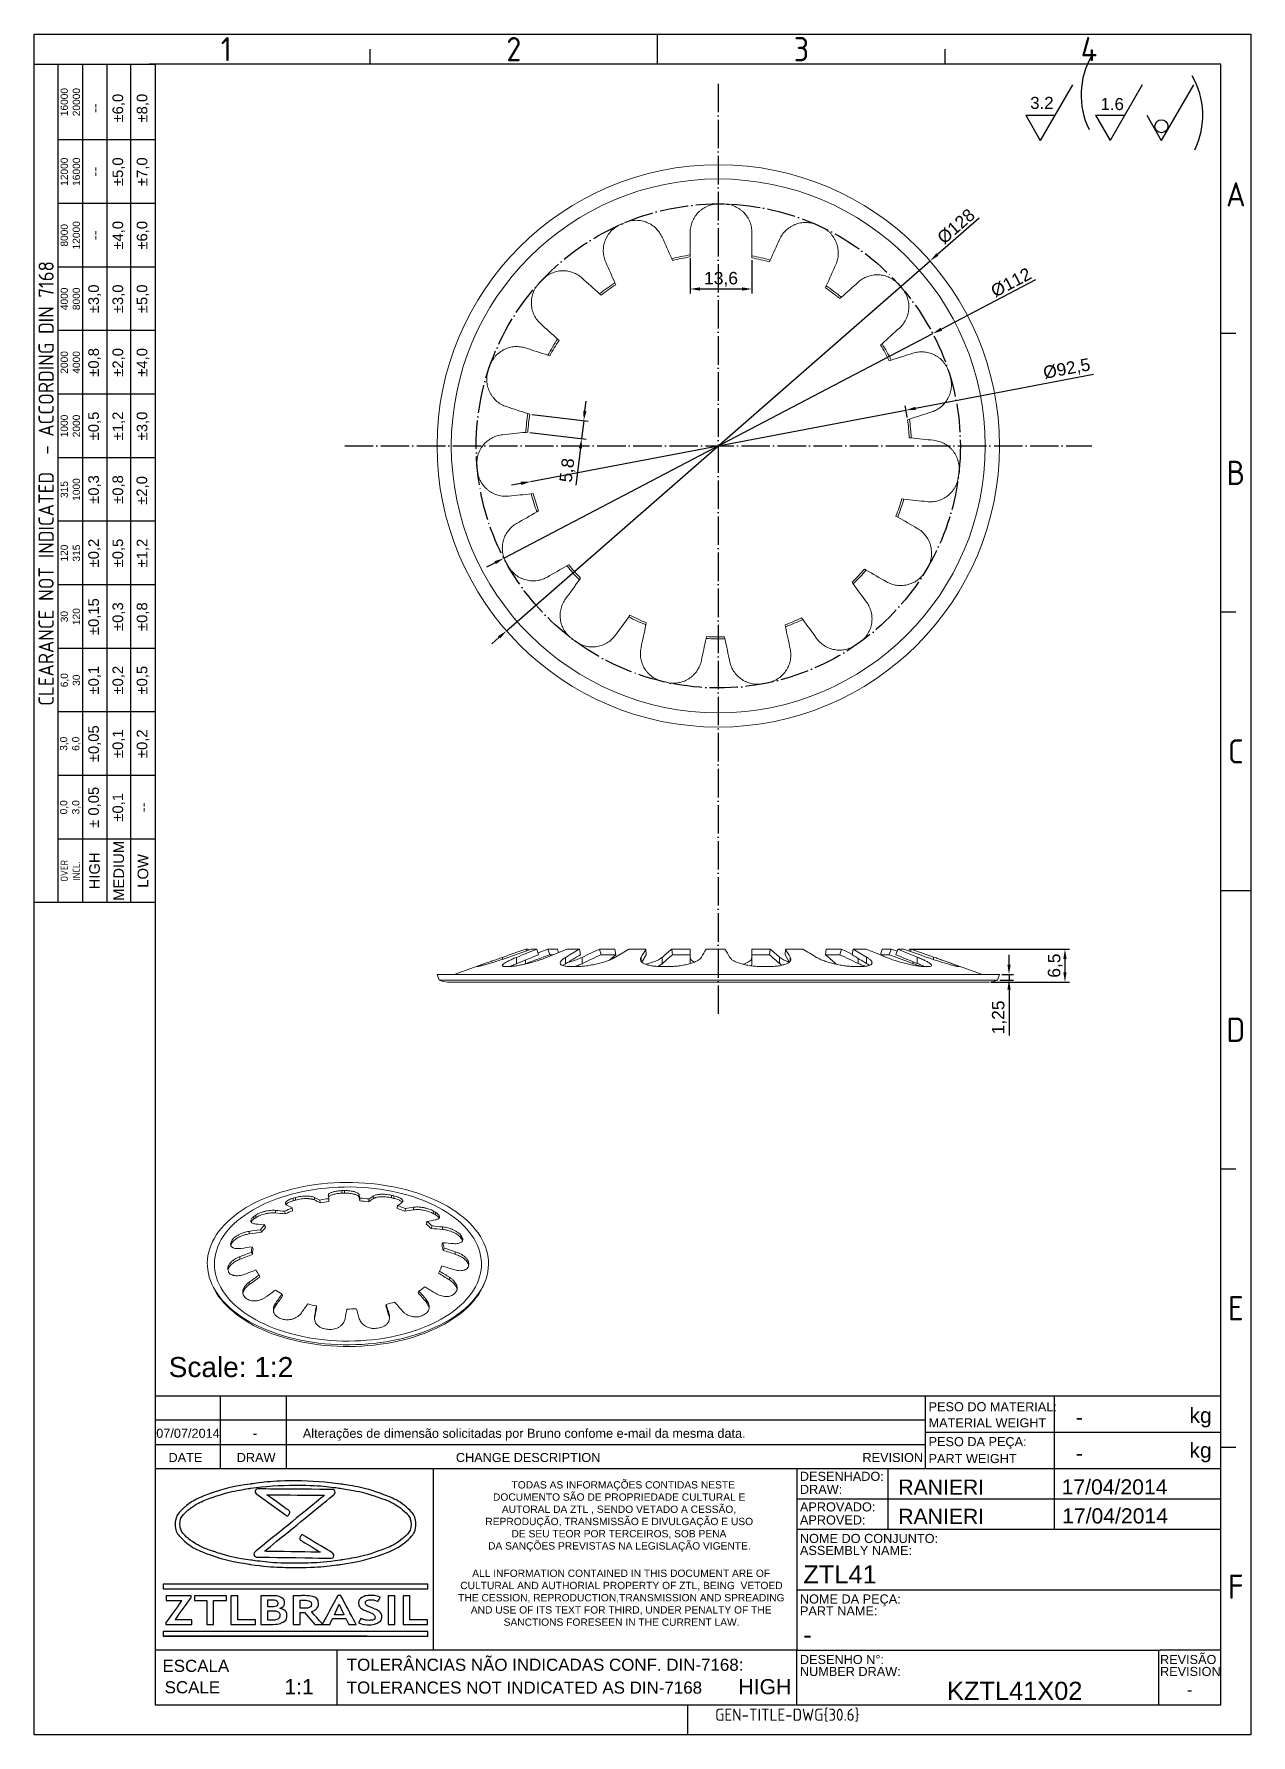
# Model space of a CAD drawing. Header units: millimetres. Extents: x 4187 to 4443, y 1230 to 1589.
import ezdxf
from ezdxf.enums import TextEntityAlignment as Align

# ---------------------------------------------------------------- set-up
doc = ezdxf.new("R2010")
doc.units = ezdxf.units.MM
doc.linetypes.add('ACAD_ISO02W100', pattern=[15, 12, -3])
doc.linetypes.add('ACAD_ISO04W100', pattern=[30, 24, -3, 0, -3])
for name, color, linetype, lineweight in [('AM_4', 1, 'ACAD_ISO04W100', 25), ('AM_5', 5, 'Continuous', 25), ('AM_8', 40, 'ACAD_ISO02W100', 35)]:
    doc.layers.add(name, color=color, linetype=linetype, lineweight=lineweight)
doc.layers.add('Camada 1', color=7, linetype='Continuous')
doc.styles.add('ACISOTS', font='isocp.shx', dxfattribs={"height": 1})
doc.styles.get("Standard").update_dxf_attribs({"font": 'arial.ttf'})
doc.dimstyles.new('ISO-25', dxfattribs={"dimscale": 0.75, "dimtxt": 3.5, "dimasz": 2.75, "dimexe": 1.25, "dimexo": 0.625, "dimtad": 1, "dimtxsty": 'Standard', "dimcen": 2.5, "dimadec": 0, "dimazin": 0, "dimtfac": 1, "dimtmove": 0, "dimatfit": 3, "dimfxl": 1, "dimarcsym": 0})

msp = doc.modelspace()

# ---------------------------------------------------------------- texts
at = {"color": 135, "lineweight": 25, "style": 'ACISOTS'}
for s, p in [('1', (4227.194, 1585.569)), ('2', (4287.785, 1585.569)), ('3', (4348.376, 1585.569)), ('4', (4408.967, 1585.569)), ('A', (4439.9, 1554.954)), ('B', (4439.9, 1496.277)), ('C', (4439.9, 1437.6)), ('D', (4439.9, 1378.922)), ('E', (4439.9, 1320.245)), ('F', (4439.9, 1261.567))]:
    msp.add_text(s, height=5.102, dxfattribs=at).set_placement(p, align=Align.MIDDLE)
for s, height, p in [('PESO DO MATERIAL:', 1.91339, (4375.165, 1298.532)), ('kg', 3.189, (4430.119, 1296.086)), ('07/07/2014', 1.9134, (4212.442, 1292.934)), ('Alterações de dimensão solicitadas por Bruno confome e-mail da mesma data. ', 1.91339, (4243.325, 1292.934)), ('MATERIAL WEIGHT', 1.91339, (4375.165, 1295.143)), ('-', 1.913, (4232.805, 1292.934)), ('PESO DA PEÇA:', 1.91339, (4375.165, 1291.178)), ('kg', 3.189, (4430.119, 1288.728)), ('DATE', 1.9134, (4215.032, 1287.831)), ('DRAW', 1.9134, (4229.406, 1287.831)), ('CHANGE DESCRIPTION', 1.91339, (4275.574, 1287.831)), ('REVISION', 1.9134, (4361.229, 1287.831)), ('PART WEIGHT', 1.91339, (4375.165, 1287.607)), ('DESENHADO:', 1.9134, (4348.062, 1283.866)), ('DRAW:', 1.9134, (4348.062, 1281.113)), ('APROVADO:', 1.9134, (4348.062, 1277.422)), ('APROVED:', 1.9134, (4348.062, 1274.669)), ('NOME DO CONJUNTO:', 1.91339, (4348.062, 1270.776)), ('ASSEMBLY NAME:', 1.91339, (4348.062, 1268.257)), ('NOME DA PEÇA:', 1.91339, (4348.062, 1258.02)), ('PART NAME:', 1.9134, (4348.062, 1255.501)), ('REVISÃO', 1.9134, (4423.925, 1245.264)), ('ESCALA', 2.5512, (4213.752, 1243.604)), ('TOLERÂNCIAS NÃO INDICADAS CONF. DIN-7168:', 2.55119, (4252.587, 1243.842)), ('DESENHO N%%d:', 1.91339, (4348.062, 1245.264)), ('NUMBER DRAW:', 1.91339, (4348.062, 1242.745)), ('REVISION', 1.9134, (4423.925, 1242.745)), ('SCALE', 2.5512, (4214.213, 1239.097)), ('TOLERANCES NOT INDICATED AS DIN-7168', 2.55119, (4252.587, 1239.027))]:
    msp.add_text(s, height=height).set_placement(p)
at = {"color": 135, "lineweight": 25, "attachment_point": 5, "rotation": 90}
for s, insert, char_height, width in [('16000\\P20000', (4194.348, 1574.407), 1.5307, 15.94495), ('--', (4199.45, 1573.132), 2.2323, 13.39376), ('±6,0', (4204.553, 1573.132), 2.2323, 13.39376), ('±8,0', (4209.655, 1573.132), 2.2323, 13.39376), ('12000\\P16000', (4194.348, 1559.738), 1.5307, 13.39376), ('--', (4199.45, 1559.738), 2.2323, 13.39376), ('±5,0', (4204.553, 1559.738), 2.2323, 13.39376), ('±7,0', (4209.655, 1559.738), 2.2323, 13.39376), ('8000\\P12000', (4194.348, 1546.344), 1.5307, 13.39376), ('±4,0', (4204.553, 1546.344), 2.2323, 13.39376), ('±6,0', (4209.655, 1546.344), 2.2323, 13.39376), ('--', (4199.45, 1546.344), 2.2323, 13.39376), ('{\\Fisocp.shx|c0;CLEARANCE NOT INDICATED  - ACCORDING DIN 7168}', (4189.245, 1494.045), 3.18899, 176.67001), ('4000\\P8000', (4194.348, 1532.95), 1.5307, 13.39376), ('±3,0', (4199.45, 1532.95), 2.2323, 13.39376), ('±3,0', (4204.553, 1532.95), 2.2323, 13.39376), ('±5,0', (4209.655, 1532.95), 2.2323, 13.39376), ('2000\\P4000', (4194.348, 1519.557), 1.5307, 13.39376), ('±0,8', (4199.45, 1519.557), 2.2323, 13.39376), ('±2,0', (4204.553, 1519.557), 2.2323, 13.39376), ('±4,0', (4209.655, 1519.557), 2.2323, 13.39376), ('±0,5', (4199.45, 1506.163), 2.2323, 13.39376), ('±3,0', (4209.655, 1506.163), 2.2323, 13.39376), ('1000\\P2000', (4194.348, 1506.163), 1.5307, 13.39376), ('±1,2', (4204.553, 1506.163), 2.2323, 13.39376), ('315\\P1000', (4194.348, 1492.769), 1.5307, 13.39376), ('±0,3', (4199.45, 1492.769), 2.2323, 13.39376), ('±0,8', (4204.553, 1492.769), 2.2323, 13.39376), ('±2,0', (4209.613, 1492.569), 2.2323, 13.39376), ('120\\P315', (4194.348, 1479.375), 1.5307, 13.39376), ('±0,2', (4199.45, 1479.375), 2.2323, 13.39376), ('±0,5', (4204.553, 1479.375), 2.2323, 13.39376), ('±1,2', (4209.655, 1479.375), 2.2323, 13.39376), ('±0,15', (4199.45, 1465.982), 2.2323, 13.39376), ('30\\P120', (4194.348, 1465.982), 1.5307, 13.39376), ('±0,3', (4204.553, 1465.982), 2.2323, 13.39376), ('±0,8', (4209.655, 1465.982), 2.2323, 13.39376), ('±0,1', (4199.45, 1452.588), 2.2323, 13.39376), ('±0,2', (4204.553, 1452.588), 2.2323, 13.39376), ('±0,5', (4209.655, 1452.588), 2.2323, 13.39376), ('6,0\\P30', (4194.348, 1452.588), 1.5307, 13.39376), ('±0,05', (4199.45, 1439.194), 2.2323, 13.39376), ('±0,1', (4204.553, 1439.194), 2.2323, 13.39376), ('±0,2', (4209.655, 1439.194), 2.2323, 13.39376), ('3,0\\P6,0', (4194.348, 1439.194), 1.5307, 13.39376), ('0,0\\P3,0', (4194.348, 1425.8), 1.5307, 13.39376), ('± 0,05', (4199.45, 1425.8), 2.2323, 13.39376), ('\\pt4.79529;±0,1', (4204.553, 1425.8), 2.23229, 13.39376), ('--', (4209.655, 1425.8), 2.2323, 13.39376), ('HIGH', (4199.45, 1412.407), 2.2323, 13.39376), ('MEDIUM', (4204.553, 1412.407), 2.2323, 13.39376), ('LOW', (4209.655, 1412.407), 2.2323, 13.39376), ('{\\Fisocp.shx|c0;OVER\\PINCL.}', (4194.348, 1412.407), 1.53071, 13.39376)]:
    msp.add_mtext(s, dxfattribs=dict(at, insert=insert, char_height=char_height, width=width))
at = {"ltscale": 0.25, "insert": (4215.073, 1309.96), "char_height": 4.225, "attachment_point": 1}
msp.add_mtext_dynamic_manual_height_columns('Scale: 1:2', width=26.74894, gutter_width=12.5, heights=[0], dxfattribs=at)
at = {"linetype": 'Continuous', "char_height": 1.54347, "attachment_point": 1}
for s, width, gutter_width, heights, insert in [('\\pi6.2156;TODAS AS INFORMAÇÕES CONTIDAS NESTE \\P\\pi2.3183;DOCUMENTO SÃO DE PROPRIEDADE CULTURAL E \\P\\pi4.1887;AUTORAL DA ZTL , SENDO VETADO A CESSÃO, \\P\\pi0.69218;REPRODUÇÃO, TRANSMISSÃO E DIVULGAÇÃO E USO \\P\\pi6.2117;DE SEU TEOR POR TERCEIROS, SOB PENA \\P\\pi1.2723;DA SANÇÕES PREVISTAS NA LEGISLAÇÃO VIGENTE.', 57.54943, 0, [38.504], (4281.077, 1283.801)), ('\\pi3.7933;ALL INFORMATION CONTAINED IN THIS DOCUMENT ARE OF \\P\\pi1.276;CULTURAL AND AUTHORIAL PROPERTY OF ZTL, BEING  VETOED \\P\\pi0.83957;THE CESSION, REPRODUCTION,TRANSMISSION AND SPREADING \\P\\pi3.5017;AND USE OF ITS TEXT FOR THIRD, UNDER PENALTY OF THE \\P\\pi10.414;SANCTIONS FORESEEN IN THE CURRENT LAW.', 70.26146, 12.5, [0], (4275.218, 1265.164))]:
    msp.add_mtext_dynamic_manual_height_columns(s, width=width, gutter_width=gutter_width, heights=heights, dxfattribs=dict(at, insert=insert))
for p in [(4406.175, 1297.318), (4406.175, 1289.729)]:
    msp.add_attdef('-', text='', height=3.189).set_placement(p, align=Align.MIDDLE_LEFT)
for tag, p, height in [('RANIERI', (4368.789, 1280.963), 3.189), ('17/04/2014', (4403.2, 1281), 3.189), ('RANIERI', (4368.786, 1274.791), 3.189), ('17/04/2014', (4403.303, 1274.897), 3.189), ('ZTL41', (4348.782, 1262.237), 3.827), ('-', (4348.782, 1249.577), 3.827), ('KZTL41X02', (4379.048, 1237.705), 3.827)]:
    msp.add_attdef(tag, p, '', height=height)
for tag, height, p in [('1:1', 3.189, (4242.534, 1240.492)), ('HIGH', 3.189, (4340.669, 1240.492)), ('-', 2.494, (4430.153, 1239.869))]:
    msp.add_attdef(tag, text='', height=height).set_placement(p, align=Align.MIDDLE_CENTER)
at = {"color": 135, "style": 'ACISOTS'}
msp.add_attdef('GEN-TITLE-DWG{30.6}', (4330.203, 1233.308), '', height=2.551, dxfattribs=at)
at = {"layer": 'AM_5', "char_height": 2.5375, "attachment_point": 1}
for s, insert in [('3.2', (4396.578, 1575.518)), ('1.6', (4411.399, 1575.272))]:
    msp.add_mtext_dynamic_manual_height_columns(s, width=18.23779, gutter_width=12.5, heights=[0], dxfattribs=dict(at, insert=insert))

# ---------------------------------------------------------------- blocks, each defined once
blk = doc.blocks.new('*D82')
at = {"layer": 'AM_5', "color": 0, "lineweight": -2, "ltscale": 0.25, "transparency": 16777216}
for p, q in [((4385.82, 1549.97), (4377.04, 1542.29)), ((4286.24, 1462.98), (4375.48, 1540.94)), ((4284.68, 1461.63), (4283.13, 1460.27))]:
    blk.add_line(p, q, dxfattribs=at)
at = {"layer": 'AM_5', "color": 0, "ltscale": 0.25, "transparency": 16777216}
for points in [[(4376.81, 1542.55), (4377.26, 1542.04), (4375.48, 1540.94)], [(4284.46, 1461.89), (4284.91, 1461.37), (4286.24, 1462.98)]]:
    blk.add_solid(points, dxfattribs=at)
at = {"layer": 'Defpoints', "color": 0, "ltscale": 0.25, "transparency": 16777216}
for p in [(4375.48, 1540.94), (4286.24, 1462.98)]:
    blk.add_point(p, dxfattribs=at)
at = {"layer": 'AM_5', "color": 0, "ltscale": 0.25, "transparency": 16777216, "insert": (4380.97, 1548.23), "char_height": 2.625, "attachment_point": 5, "rotation": 41.1355}
blk.add_mtext('%%C128', dxfattribs=at)
blk = doc.blocks.new('*D83')
at = {"layer": 'AM_5', "color": 0, "lineweight": -2, "ltscale": 0.25, "transparency": 16777216}
for p, q in [((4409.92, 1517), (4372.43, 1509.87)), ((4291.32, 1494.44), (4370.4, 1509.48)), ((4289.29, 1494.05), (4287.27, 1493.67))]:
    blk.add_line(p, q, dxfattribs=at)
blk.add_arc((4330.86, 1501.96), 40.25, 8.5357, 12.1085, dxfattribs=at)
at = {"layer": 'AM_5', "color": 0, "ltscale": 0.25, "transparency": 16777216}
for points in [[(4372.36, 1510.21), (4372.49, 1509.53), (4370.4, 1509.48)], [(4289.23, 1494.39), (4289.36, 1493.71), (4291.32, 1494.44)]]:
    blk.add_solid(points, dxfattribs=at)
at = {"layer": 'Defpoints', "color": 0, "ltscale": 0.25, "transparency": 16777216}
for p in [(4370.4, 1509.48), (4291.32, 1494.44)]:
    blk.add_point(p, dxfattribs=at)
at = {"layer": 'AM_5', "color": 0, "ltscale": 0.25, "transparency": 16777216, "insert": (4404.31, 1518.06), "char_height": 2.625, "attachment_point": 5, "rotation": 10.7739}
blk.add_mtext('%%C92,5', dxfattribs=at)
blk = doc.blocks.new('*D84')
at = {"layer": 'AM_5', "color": 0, "lineweight": -2, "ltscale": 0.25, "transparency": 16777216}
for p, q in [((4324.94, 1541.52), (4324.94, 1534.09)), ((4337.94, 1541.11), (4337.94, 1534.09)), ((4327, 1535.03), (4335.88, 1535.03))]:
    blk.add_line(p, q, dxfattribs=at)
at = {"layer": 'AM_5', "color": 0, "ltscale": 0.25, "transparency": 16777216}
for points in [[(4327, 1535.37), (4327, 1534.68), (4324.94, 1535.03)], [(4335.88, 1535.37), (4335.88, 1534.68), (4337.94, 1535.03)]]:
    blk.add_solid(points, dxfattribs=at)
at = {"layer": 'Defpoints', "color": 0, "ltscale": 0.25, "transparency": 16777216}
for p in [(4324.94, 1541.98), (4337.94, 1541.58), (4337.94, 1535.03)]:
    blk.add_point(p, dxfattribs=at)
at = {"layer": 'AM_5', "color": 0, "ltscale": 0.25, "transparency": 16777216, "insert": (4331.44, 1537.07), "char_height": 2.625, "attachment_point": 5}
blk.add_mtext('13,6', dxfattribs=at)
blk = doc.blocks.new('*D85')
at = {"layer": 'AM_5', "color": 0, "lineweight": -2, "ltscale": 0.25, "transparency": 16777216}
for p, q in [((4397.67, 1536.94), (4377.87, 1526.57)), ((4285.68, 1478.3), (4376.04, 1525.62)), ((4283.85, 1477.35), (4282.02, 1476.39))]:
    blk.add_line(p, q, dxfattribs=at)
at = {"layer": 'AM_5', "color": 0, "ltscale": 0.25, "transparency": 16777216}
for points in [[(4377.71, 1526.88), (4378.03, 1526.27), (4376.04, 1525.62)], [(4283.69, 1477.65), (4284.01, 1477.04), (4285.68, 1478.3)]]:
    blk.add_solid(points, dxfattribs=at)
at = {"layer": 'Defpoints', "color": 0, "ltscale": 0.25, "transparency": 16777216}
for p in [(4376.04, 1525.62), (4285.68, 1478.3)]:
    blk.add_point(p, dxfattribs=at)
at = {"layer": 'AM_5', "color": 0, "ltscale": 0.25, "transparency": 16777216, "insert": (4392.56, 1536.39), "char_height": 2.625, "attachment_point": 5, "rotation": 27.6356}
blk.add_mtext('%%C112', dxfattribs=at)
blk = doc.blocks.new('*D86')
at = {"layer": 'AM_5', "color": 0, "lineweight": -2, "ltscale": 0.25, "transparency": 16777216}
for p, q in [((4392.11, 1392.65), (4392.11, 1394.71)), ((4390.16, 1389.41), (4393.05, 1389.41)), ((4390.58, 1390.59), (4393.05, 1390.59)), ((4392.11, 1390.59), (4392.11, 1389.41)), ((4392.11, 1387.35), (4392.11, 1377.75))]:
    blk.add_line(p, q, dxfattribs=at)
at = {"layer": 'AM_5', "color": 0, "ltscale": 0.25, "transparency": 16777216}
for points in [[(4391.77, 1392.65), (4392.46, 1392.65), (4392.11, 1390.59)], [(4391.77, 1387.35), (4392.46, 1387.35), (4392.11, 1389.41)]]:
    blk.add_solid(points, dxfattribs=at)
at = {"layer": 'Defpoints', "color": 0, "ltscale": 0.25, "transparency": 16777216}
for p in [(4389.69, 1389.41), (4390.11, 1390.59), (4392.11, 1389.41)]:
    blk.add_point(p, dxfattribs=at)
at = {"layer": 'AM_5', "color": 0, "ltscale": 0.25, "transparency": 16777216, "insert": (4390.07, 1381.52), "char_height": 2.625, "attachment_point": 5, "rotation": 90}
blk.add_mtext('1,25', dxfattribs=at)
blk = doc.blocks.new('*D87')
at = {"layer": 'AM_5', "color": 0, "lineweight": -2, "ltscale": 0.25, "transparency": 16777216}
for p, q in [((4371.6, 1395.91), (4404.84, 1395.91)), ((4403.9, 1393.85), (4403.9, 1391.04)), ((4388.35, 1388.97), (4404.84, 1388.97))]:
    blk.add_line(p, q, dxfattribs=at)
at = {"layer": 'AM_5', "color": 0, "ltscale": 0.25, "transparency": 16777216}
for points in [[(4403.55, 1393.85), (4404.24, 1393.85), (4403.9, 1395.91)], [(4403.55, 1391.04), (4404.24, 1391.04), (4403.9, 1388.97)]]:
    blk.add_solid(points, dxfattribs=at)
at = {"layer": 'Defpoints', "color": 0, "ltscale": 0.25, "transparency": 16777216}
for p in [(4371.13, 1395.91), (4387.88, 1388.97), (4403.9, 1388.97)]:
    blk.add_point(p, dxfattribs=at)
at = {"layer": 'AM_5', "color": 0, "ltscale": 0.25, "transparency": 16777216, "insert": (4401.85, 1392.44), "char_height": 2.625, "attachment_point": 5, "rotation": 90}
blk.add_mtext('6,5', dxfattribs=at)
blk = doc.blocks.new('*D88')
at = {"layer": 'AM_5', "color": 0, "lineweight": -2, "ltscale": 0.25, "transparency": 16777216}
for p, q in [((4302.75, 1509.32), (4303, 1511.37)), ((4291.63, 1508.58), (4303.44, 1507.16)), ((4302.51, 1507.27), (4302.06, 1503.5)), ((4291.18, 1504.8), (4302.99, 1503.39)), ((4301.81, 1501.45), (4300.88, 1493.72))]:
    blk.add_line(p, q, dxfattribs=at)
at = {"layer": 'AM_5', "color": 0, "ltscale": 0.25, "transparency": 16777216}
for points in [[(4302.41, 1509.36), (4303.1, 1509.28), (4302.51, 1507.27)], [(4301.47, 1501.49), (4302.15, 1501.41), (4302.06, 1503.5)]]:
    blk.add_solid(points, dxfattribs=at)
at = {"layer": 'Defpoints', "color": 0, "ltscale": 0.25, "transparency": 16777216}
for p in [(4291.17, 1508.63), (4290.71, 1504.86), (4302.06, 1503.5)]:
    blk.add_point(p, dxfattribs=at)
at = {"layer": 'AM_5', "color": 0, "ltscale": 0.25, "transparency": 16777216, "insert": (4299.19, 1496.81), "char_height": 2.625, "attachment_point": 5, "rotation": 83.1628}
blk.add_mtext('5,8', dxfattribs=at)

# ---------------------------------------------------------------- dimensions: what is measured, and where the dimension line sits
at = {"layer": 'AM_5', "ltscale": 0.25}
dim = msp.add_diameter_dim_2p(p1=(4286.235, 1462.984), p2=(4375.484, 1540.938), text='%%C128', dimstyle='ISO-25', dxfattribs=at)
dim.commit()
dim.dimension.update_dxf_attribs({"geometry": '*D82', "text_midpoint": (4380.967, 1548.226)})
dim = msp.add_linear_dim(base=(4337.94, 1535.025), p1=(4324.94, 1541.984), p2=(4337.94, 1541.583), text='13,6', dimstyle='ISO-25', dxfattribs=at)
dim.commit()
dim.dimension.update_dxf_attribs({"geometry": '*D84', "text_midpoint": (4331.44, 1537.072)})
for p1, p2, text, picture, middle in [((4285.678, 1478.304), (4376.041, 1525.617), '%%C112', '*D85', (4393.432, 1534.722)), ((4291.319, 1494.437), (4370.4, 1509.485), '%%C92,5', '*D83', (4404.696, 1516.011))]:
    dim = msp.add_diameter_dim_2p(p1=p1, p2=p2, text=text, dimstyle='ISO-25', dxfattribs=at)
    dim.commit()
    dim.dimension.update_dxf_attribs({"geometry": picture, "text_midpoint": middle, "dimtype": 163})
dim = msp.add_aligned_dim(p1=(4291.167, 1508.633), p2=(4290.714, 1504.861), distance=11.423, text='5,8', dimstyle='ISO-25', dxfattribs=at)
dim.commit()
dim.dimension.update_dxf_attribs({"geometry": '*D88', "text_midpoint": (4299.193, 1496.808)})
for base, p1, p2, text, picture, middle in [((4403.898, 1388.974), (4371.135, 1395.909), (4387.879, 1388.974), '6,5', '*D87', (4401.851, 1392.441)), ((4392.114, 1389.409), (4390.11, 1390.586), (4389.691, 1389.409), '1,25', '*D86', (4390.068, 1381.519))]:
    dim = msp.add_linear_dim(base=base, p1=p1, p2=p2, angle=90, text=text, dimstyle='ISO-25', dxfattribs=at)
    dim.commit()
    dim.dimension.update_dxf_attribs({"geometry": picture, "text_midpoint": middle})

# ---------------------------------------------------------------- linework, layer by layer
at = {"color": 135, "lineweight": 25}
for p, q in [((4186.694, 1230.315), (4186.694, 1588.758)), ((4186.694, 1588.758), (4443.089, 1588.758)), ((4318.081, 1582.38), (4318.081, 1588.758)), ((4443.089, 1588.758), (4443.089, 1230.315)), ((4257.49, 1582.38), (4257.49, 1585.569)), ((4378.671, 1582.38), (4378.671, 1585.569)), ((4191.797, 1405.71), (4191.797, 1582.38)), ((4196.899, 1582.38), (4196.899, 1405.71)), ((4202.001, 1582.38), (4202.001, 1405.71)), ((4207.104, 1405.71), (4207.104, 1582.38)), ((4212.206, 1566.435), (4191.797, 1566.435)), ((4212.206, 1553.041), (4191.797, 1553.041)), ((4212.206, 1539.647), (4191.797, 1539.647)), ((4212.206, 1526.254), (4191.797, 1526.254)), ((4439.9, 1525.616), (4436.711, 1525.616)), ((4212.206, 1512.86), (4191.797, 1512.86)), ((4212.206, 1499.466), (4191.797, 1499.466)), ((4212.206, 1486.072), (4191.797, 1486.072)), ((4212.206, 1472.679), (4191.797, 1472.679)), ((4439.9, 1466.938), (4436.711, 1466.938)), ((4212.206, 1459.285), (4191.797, 1459.285)), ((4212.206, 1445.891), (4191.797, 1445.891)), ((4212.206, 1432.497), (4191.797, 1432.497)), ((4212.206, 1419.103), (4191.797, 1419.103)), ((4436.711, 1408.261), (4443.089, 1408.261)), ((4439.9, 1349.584), (4436.711, 1349.584)), ((4439.9, 1290.906), (4436.711, 1290.906)), ((4324.459, 1230.315), (4324.459, 1236.693)), ((4443.089, 1230.315), (4186.694, 1230.315))]:
    msp.add_line(p, q, dxfattribs=at)
for p, q in [((4436.711, 1582.38), (4210.931, 1582.38)), ((4212.206, 1582.38), (4212.206, 1236.693)), ((4436.711, 1236.693), (4436.711, 1582.38)), ((4212.206, 1301.749), (4436.711, 1301.749)), ((4212.206, 1301.749), (4212.206, 1236.693)), ((4212.206, 1301.749), (4374.523, 1301.749)), ((4225.987, 1286.442), (4225.987, 1301.749)), ((4239.906, 1286.442), (4239.906, 1301.749)), ((4374.523, 1286.442), (4374.523, 1301.749)), ((4401.632, 1301.749), (4401.632, 1294.095)), ((4436.711, 1236.693), (4436.711, 1301.749)), ((4374.523, 1296.646), (4212.206, 1296.646)), ((4374.523, 1294.095), (4436.711, 1294.095)), ((4401.632, 1294.095), (4401.632, 1286.442)), ((4212.206, 1291.544), (4374.523, 1291.544)), ((4212.206, 1286.442), (4347.419, 1286.442)), ((4270.798, 1286.442), (4270.798, 1248.174)), ((4347.419, 1286.442), (4347.419, 1262.205)), ((4347.419, 1286.442), (4436.711, 1286.442)), ((4366.553, 1286.442), (4366.553, 1273.686)), ((4401.632, 1286.442), (4401.632, 1273.686)), ((4347.419, 1280.064), (4436.711, 1280.064)), ((4347.419, 1273.686), (4436.711, 1273.686)), ((4347.419, 1262.205), (4347.419, 1248.174)), ((4347.419, 1260.93), (4436.711, 1260.93)), ((4347.419, 1248.174), (4212.206, 1248.174)), ((4250.474, 1248.174), (4250.474, 1236.693)), ((4347.419, 1236.693), (4347.419, 1248.174)), ((4347.419, 1248.174), (4423.955, 1248.174)), ((4423.641, 1248.174), (4423.641, 1236.693)), ((4436.711, 1248.174), (4423.955, 1248.174)), ((4212.206, 1236.693), (4436.711, 1236.693)), ((4212.206, 1236.693), (4436.711, 1236.693))]:
    msp.add_line(p, q)
at = {"color": 7, "linetype": 'Continuous', "lineweight": 15}
for p, q in [((4321.039, 1541.425), (4321.212, 1541.037)), ((4324.94, 1542.196), (4324.94, 1541.773)), ((4337.94, 1542.008), (4337.94, 1541.583)), ((4341.817, 1541.125), (4341.645, 1540.739)), ((4309.087, 1536.31), (4309.259, 1535.923)), ((4353.617, 1535.666), (4353.444, 1535.278)), ((4305.836, 1534.019), (4306.152, 1533.735)), ((4356.799, 1533.282), (4356.485, 1532.999)), ((4296.998, 1524.484), (4297.312, 1524.201)), ((4365.358, 1523.496), (4365.042, 1523.211)), ((4294.96, 1521.07), (4295.365, 1520.938)), ((4367.296, 1520.024), (4366.894, 1519.893)), ((4290.764, 1508.764), (4291.167, 1508.633)), ((4371.135, 1507.602), (4370.731, 1507.471)), ((4290.292, 1504.816), (4290.714, 1504.861)), ((4371.493, 1503.642), (4371.073, 1503.686)), ((4291.464, 1491.868), (4291.884, 1491.912)), ((4292.638, 1488.069), (4293.006, 1488.281)), ((4369.947, 1490.733), (4369.525, 1490.777)), ((4368.664, 1486.97), (4368.298, 1487.181)), ((4298.975, 1476.717), (4299.341, 1476.928)), ((4301.592, 1473.724), (4301.842, 1474.067)), ((4359.298, 1472.889), (4359.05, 1473.231)), ((4362.001, 1475.805), (4361.633, 1476.018)), ((4311.999, 1465.93), (4312.248, 1466.272)), ((4315.608, 1464.261), (4315.696, 1464.676)), ((4345.015, 1463.835), (4344.927, 1464.249)), ((4348.671, 1465.4), (4348.421, 1465.744)), ((4328.285, 1461.374), (4328.372, 1461.788)), ((4332.26, 1461.316), (4332.172, 1461.732)), ((4290.292, 1395.909), (4290.764, 1395.909)), ((4290.292, 1395.909), (4290.424, 1395.541)), ((4290.764, 1395.909), (4290.84, 1395.688)), ((4292.638, 1395.909), (4291.464, 1395.909)), ((4292.638, 1395.909), (4293.006, 1394.731)), ((4292.877, 1395.141), (4294.96, 1395.909)), ((4294.96, 1395.909), (4296.998, 1395.909)), ((4294.96, 1395.909), (4295.365, 1394.731)), ((4295.365, 1394.731), (4296.039, 1394.731)), ((4296.998, 1395.909), (4297.191, 1395.184)), ((4301.592, 1395.909), (4298.975, 1395.909)), ((4301.592, 1395.909), (4301.842, 1394.731)), ((4305.836, 1395.909), (4309.087, 1395.909)), ((4305.836, 1395.909), (4306.152, 1394.731)), ((4306.152, 1394.731), (4309.259, 1394.731)), ((4309.259, 1394.731), (4308.01, 1393.651)), ((4309.087, 1395.909), (4309.259, 1394.731)), ((4315.608, 1395.909), (4311.999, 1395.909)), ((4315.696, 1394.731), (4314.766, 1393.163)), ((4315.608, 1395.909), (4315.696, 1394.731)), ((4321.039, 1395.909), (4324.94, 1395.909)), ((4321.039, 1395.909), (4321.212, 1394.731)), ((4321.212, 1394.731), (4324.94, 1394.731)), ((4324.94, 1395.909), (4324.94, 1394.731)), ((4332.26, 1395.909), (4328.285, 1395.909)), ((4337.94, 1395.909), (4341.817, 1395.909)), ((4337.94, 1395.909), (4337.94, 1394.731)), ((4337.94, 1394.731), (4341.645, 1394.731)), ((4341.817, 1395.909), (4341.645, 1394.731)), ((4345.015, 1395.909), (4344.927, 1394.731)), ((4344.927, 1394.731), (4345.824, 1393.213)), ((4348.671, 1395.909), (4345.015, 1395.909)), ((4353.617, 1395.909), (4353.444, 1394.731)), ((4353.444, 1394.731), (4356.485, 1394.731)), ((4353.617, 1395.909), (4356.799, 1395.909)), ((4356.799, 1395.909), (4356.485, 1394.731)), ((4359.071, 1394.833), (4356.799, 1395.909)), ((4359.298, 1395.909), (4359.05, 1394.731)), ((4362.001, 1395.909), (4359.298, 1395.909)), ((4365.358, 1395.909), (4365.042, 1394.731)), ((4365.042, 1394.731), (4365.821, 1394.364)), ((4365.042, 1394.731), (4366.894, 1394.731)), ((4365.358, 1395.909), (4367.296, 1395.909)), ((4367.296, 1395.909), (4366.894, 1394.731)), ((4368.523, 1395.455), (4367.296, 1395.909)), ((4368.664, 1395.909), (4368.298, 1394.731)), ((4369.947, 1395.909), (4368.664, 1395.909)), ((4371.135, 1395.909), (4371.007, 1395.535)), ((4371.135, 1395.909), (4371.493, 1395.909)), ((4371.493, 1395.909), (4371.321, 1395.425)), ((4281.251, 1392.734), (4275.204, 1390.586)), ((4280.026, 1392.24), (4280.13, 1392.24)), ((4286.093, 1392.24), (4286.647, 1392.24)), ((4288.36, 1394.178), (4288.36, 1392.852)), ((4290.262, 1392.852), (4289.824, 1392.697)), ((4298.689, 1394.178), (4298.689, 1392.852)), ((4299.901, 1392.24), (4300.809, 1392.24)), ((4302.165, 1394.178), (4302.165, 1392.852)), ((4319.03, 1394.178), (4319.03, 1392.852)), ((4319.062, 1392.24), (4320.167, 1392.24)), ((4340.262, 1392.24), (4341.374, 1392.24)), ((4343.755, 1394.233), (4343.755, 1392.906)), ((4355.626, 1392.852), (4355.756, 1392.714)), ((4359.837, 1392.24), (4360.763, 1392.24)), ((4362.099, 1394.233), (4362.099, 1392.906)), ((4372.791, 1394.233), (4372.791, 1392.906)), ((4374.402, 1392.24), (4374.981, 1392.24)), ((4386.516, 1390.586), (4379.195, 1393.186)), ((4381.438, 1392.24), (4381.571, 1392.24)), ((4381.571, 1392.24), (4381.587, 1392.256)), ((4271.61, 1390.586), (4272.028, 1389.409)), ((4390.11, 1390.586), (4271.61, 1390.586)), ((4389.691, 1389.409), (4272.028, 1389.409)), ((4273.84, 1388.974), (4387.879, 1388.974)), ((4389.691, 1389.409), (4390.11, 1390.586)), ((4251.537, 1345.02), (4251.537, 1344.479)), ((4252.103, 1345.033), (4252.103, 1344.492)), ((4255.184, 1344.184), (4255.184, 1343.643)), ((4237.573, 1340.87), (4237.573, 1340.328)), ((4239.493, 1340.679), (4239.658, 1340.121)), ((4241.056, 1341.388), (4241.152, 1340.799)), ((4241.29, 1343.447), (4241.29, 1342.905)), ((4241.798, 1343.591), (4241.798, 1343.05)), ((4245.769, 1343.607), (4245.769, 1343.066)), ((4246.89, 1343.043), (4246.986, 1342.453)), ((4248.706, 1344.06), (4248.693, 1344.014)), ((4248.818, 1343.324), (4248.829, 1342.722)), ((4255.314, 1343.467), (4255.325, 1342.863)), ((4257.272, 1343.271), (4257.197, 1342.676)), ((4258.126, 1343.87), (4258.126, 1343.329)), ((4262.007, 1344.052), (4262.007, 1343.51)), ((4262.533, 1343.931), (4262.533, 1343.389)), ((4263.307, 1341.875), (4263.231, 1341.28)), ((4266.643, 1341.525), (4266.643, 1340.983)), ((4270.89, 1340.709), (4270.89, 1340.167)), ((4233.038, 1339.603), (4233.038, 1339.061)), ((4233.4, 1339.313), (4233.4, 1339.854)), ((4235.329, 1337.797), (4235.494, 1337.239)), ((4270.547, 1337.573), (4270.349, 1337.049)), ((4271.285, 1340.475), (4271.285, 1339.933)), ((4272.771, 1337.382), (4272.771, 1336.84)), ((4228.16, 1333.467), (4228.207, 1333.612)), ((4228.207, 1334.154), (4228.207, 1333.612)), ((4228.361, 1334.469), (4228.361, 1333.927)), ((4232.015, 1336.445), (4232.015, 1335.903)), ((4234.401, 1336.782), (4234.606, 1336.269)), ((4272.788, 1334.051), (4272.59, 1333.526)), ((4276.649, 1335.569), (4276.649, 1335.028)), ((4276.845, 1335.262), (4276.845, 1334.721)), ((4230.056, 1331.097), (4230.056, 1330.555)), ((4232.495, 1332.026), (4232.705, 1331.565)), ((4232.628, 1333.172), (4232.832, 1332.659)), ((4273.071, 1332.915), (4272.86, 1332.44)), ((4275.45, 1332.158), (4275.45, 1331.617)), ((4234.105, 1327.234), (4234.283, 1326.82)), ((4272.095, 1328.066), (4271.906, 1327.641)), ((4272.425, 1328.696), (4272.404, 1328.644)), ((4272.637, 1329.17), (4272.425, 1328.696)), ((4274.218, 1326.758), (4274.218, 1326.216)), ((4224.15, 1325.35), (4224.352, 1324.899)), ((4232.033, 1325.751), (4232.033, 1325.21)), ((4238.951, 1323.235), (4239.067, 1322.857)), ((4267.787, 1323.866), (4267.654, 1323.48)), ((4281.3, 1324.899), (4281.502, 1325.35)), ((4237.606, 1321.332), (4237.606, 1320.791)), ((4246.197, 1320.719), (4246.23, 1320.359)), ((4260.892, 1321.04), (4260.837, 1320.677)), ((4269.286, 1322.113), (4269.286, 1321.571)), ((4245.811, 1318.604), (4245.811, 1318.063)), ((4261.509, 1319.028), (4261.509, 1318.486)), ((4261.509, 1318.486), (4261.585, 1318.108))]:
    msp.add_line(p, q, dxfattribs=at)
at = {"color": 8, "linetype": 'Continuous', "lineweight": 15}
for p, q in [((4285.379, 1394.178), (4285.379, 1393.771)), ((4290.262, 1393.621), (4290.262, 1392.852)), ((4314.581, 1394.178), (4314.581, 1393.353)), ((4346.006, 1394.233), (4346.006, 1393.414)), ((4360.34, 1393.959), (4360.34, 1392.906)), ((4371.828, 1393.297), (4371.828, 1392.906)), ((4376.232, 1394.233), (4376.232, 1393.709))]:
    msp.add_line(p, q, dxfattribs=at)
at = {"color": 135, "lineweight": 25}
msp.add_lwpolyline([(4212.206, 1582.38), (4212.206, 1405.71), (4186.694, 1405.71), (4186.694, 1582.38)], close=True, dxfattribs=at)
at = {"color": 7, "linetype": 'Continuous', "lineweight": 15, "flags": 128}
for points in [[(4273.774, 1341.736), (4274.68, 1341.19), (4275.544, 1340.62), (4276.362, 1340.029), (4277.135, 1339.418), (4277.86, 1338.788), (4278.537, 1338.14), (4279.162, 1337.475), (4279.737, 1336.795), (4280.258, 1336.101), (4280.726, 1335.394), (4281.14, 1334.676), (4281.497, 1333.948), (4281.799, 1333.211), (4282.044, 1332.468), (4282.232, 1331.719), (4282.362, 1330.966), (4282.435, 1330.211), (4282.449, 1329.454), (4282.406, 1328.698), (4282.304, 1327.943), (4282.145, 1327.192), (4281.929, 1326.446), (4281.655, 1325.706), (4281.326, 1324.974), (4280.94, 1324.251), (4280.499, 1323.538), (4280.004, 1322.837), (4279.456, 1322.15), (4278.856, 1321.477), (4278.205, 1320.821), (4277.504, 1320.181), (4276.755, 1319.56), (4275.959, 1318.959), (4275.117, 1318.379), (4274.232, 1317.821), (4273.306, 1317.286), (4272.339, 1316.775), (4271.334, 1316.289), (4270.292, 1315.83), (4269.217, 1315.397), (4268.109, 1314.993), (4266.972, 1314.617), (4265.806, 1314.27), (4264.616, 1313.954), (4263.402, 1313.668), (4262.168, 1313.414), (4260.915, 1313.191), (4259.646, 1313.001), (4258.364, 1312.843), (4257.072, 1312.718), (4255.771, 1312.626), (4254.464, 1312.567), (4253.154, 1312.542), (4251.843, 1312.551), (4250.534, 1312.592), (4249.23, 1312.668), (4247.933, 1312.776), (4246.645, 1312.917), (4245.37, 1313.092), (4244.109, 1313.298), (4242.865, 1313.537), (4241.641, 1313.807), (4240.438, 1314.108), (4239.26, 1314.44), (4238.108, 1314.801), (4236.986, 1315.191), (4235.894, 1315.61), (4234.835, 1316.056), (4233.811, 1316.529), (4232.825, 1317.027), (4231.878, 1317.55), (4230.972, 1318.097), (4230.109, 1318.666), (4229.29, 1319.257), (4228.517, 1319.868), (4227.792, 1320.499), (4227.116, 1321.147), (4226.49, 1321.812), (4225.916, 1322.492), (4225.394, 1323.186), (4224.926, 1323.893), (4224.513, 1324.611), (4224.155, 1325.339), (4223.853, 1326.075), (4223.608, 1326.819), (4223.42, 1327.567), (4223.29, 1328.32), (4223.217, 1329.076), (4223.203, 1329.832), (4223.246, 1330.589), (4223.348, 1331.343), (4223.507, 1332.094), (4223.723, 1332.84), (4223.997, 1333.58), (4224.327, 1334.313), (4224.713, 1335.036), (4225.153, 1335.749), (4225.648, 1336.449), (4226.196, 1337.137), (4226.796, 1337.809), (4227.448, 1338.466), (4228.148, 1339.105), (4228.898, 1339.726), (4229.694, 1340.327), (4230.535, 1340.908), (4231.42, 1341.466), (4232.347, 1342.001), (4233.314, 1342.512), (4234.319, 1342.997), (4235.36, 1343.457), (4236.436, 1343.889), (4237.543, 1344.294), (4238.681, 1344.67), (4239.846, 1345.016), (4241.037, 1345.333), (4242.25, 1345.619), (4243.485, 1345.873), (4244.737, 1346.096), (4246.006, 1346.286), (4247.288, 1346.444), (4248.581, 1346.569), (4249.882, 1346.661), (4251.188, 1346.719), (4252.498, 1346.744), (4253.809, 1346.736), (4255.118, 1346.694), (4256.422, 1346.619), (4257.719, 1346.511), (4259.007, 1346.369), (4260.282, 1346.195), (4261.543, 1345.988), (4262.787, 1345.75), (4264.012, 1345.48), (4265.214, 1345.178), (4266.392, 1344.847), (4267.544, 1344.486), (4268.667, 1344.095), (4269.759, 1343.677), (4270.817, 1343.231), (4271.841, 1342.758), (4272.827, 1342.259), (4273.774, 1341.736)], [(4272.714, 1341.038), (4273.592, 1340.507), (4274.428, 1339.954), (4275.22, 1339.38), (4275.966, 1338.786), (4276.664, 1338.173), (4277.314, 1337.542), (4277.915, 1336.896), (4278.463, 1336.234), (4278.96, 1335.558), (4279.403, 1334.87), (4279.791, 1334.171), (4280.125, 1333.463), (4280.403, 1332.747), (4280.625, 1332.025), (4280.789, 1331.297), (4280.897, 1330.566), (4280.947, 1329.832), (4280.94, 1329.099), (4280.875, 1328.366), (4280.753, 1327.635), (4280.574, 1326.909), (4280.339, 1326.187), (4280.047, 1325.473), (4279.699, 1324.767), (4279.297, 1324.071), (4278.841, 1323.386), (4278.331, 1322.714), (4277.769, 1322.056), (4277.157, 1321.413), (4276.494, 1320.786), (4275.784, 1320.178), (4275.026, 1319.588), (4274.223, 1319.02), (4273.376, 1318.472), (4272.488, 1317.947), (4271.559, 1317.446), (4270.592, 1316.97), (4269.588, 1316.52), (4268.551, 1316.096), (4267.481, 1315.699), (4266.381, 1315.331), (4265.254, 1314.992), (4264.101, 1314.683), (4262.925, 1314.404), (4261.729, 1314.156), (4260.514, 1313.939), (4259.284, 1313.755), (4258.04, 1313.602), (4256.786, 1313.483), (4255.524, 1313.396), (4254.256, 1313.342), (4252.985, 1313.321), (4251.714, 1313.334), (4250.445, 1313.379), (4249.181, 1313.458), (4247.925, 1313.569), (4246.678, 1313.714), (4245.445, 1313.89), (4244.226, 1314.099), (4243.025, 1314.339), (4241.843, 1314.61), (4240.685, 1314.912), (4239.551, 1315.243), (4238.444, 1315.604), (4237.366, 1315.994), (4236.32, 1316.411), (4235.308, 1316.855), (4234.332, 1317.325), (4233.393, 1317.82), (4232.494, 1318.339), (4231.637, 1318.881), (4230.823, 1319.444), (4230.054, 1320.029), (4229.331, 1320.632), (4228.657, 1321.254), (4228.032, 1321.893), (4227.457, 1322.548), (4226.934, 1323.217), (4226.464, 1323.899), (4226.048, 1324.592), (4225.687, 1325.296), (4225.381, 1326.008), (4225.132, 1326.728), (4224.938, 1327.453), (4224.802, 1328.183), (4224.723, 1328.915), (4224.702, 1329.649), (4224.738, 1330.382), (4224.831, 1331.114), (4224.981, 1331.843), (4225.189, 1332.567), (4225.453, 1333.285), (4225.772, 1333.995), (4226.147, 1334.696), (4226.577, 1335.387), (4227.06, 1336.066), (4227.596, 1336.731), (4228.183, 1337.382), (4228.821, 1338.017), (4229.508, 1338.635), (4230.242, 1339.234), (4231.022, 1339.813), (4231.847, 1340.371), (4232.715, 1340.907), (4233.624, 1341.42), (4234.573, 1341.909), (4235.558, 1342.373), (4236.579, 1342.81), (4237.633, 1343.22), (4238.718, 1343.603), (4239.832, 1343.956), (4240.972, 1344.281), (4242.137, 1344.575), (4243.323, 1344.838), (4244.529, 1345.071), (4245.752, 1345.271), (4246.989, 1345.44), (4248.238, 1345.576), (4249.497, 1345.679), (4250.762, 1345.75), (4252.032, 1345.787), (4253.303, 1345.791), (4254.573, 1345.762), (4255.84, 1345.7), (4257.1, 1345.605), (4258.352, 1345.477), (4259.593, 1345.316), (4260.819, 1345.124), (4262.03, 1344.899), (4263.221, 1344.644), (4264.391, 1344.357), (4265.538, 1344.04), (4266.659, 1343.694), (4267.751, 1343.319), (4268.813, 1342.915), (4269.842, 1342.485), (4270.837, 1342.028), (4271.795, 1341.545), (4272.714, 1341.038)], [(4264.959, 1341.236), (4264.86, 1340.861), (4264.809, 1340.669)], [(4269.488, 1338.545), (4269.395, 1338.193), (4269.338, 1337.977)], [(4281.3, 1324.899), (4281.124, 1324.526), (4280.741, 1323.808), (4280.304, 1323.1), (4279.812, 1322.404), (4279.268, 1321.722), (4278.672, 1321.054), (4278.026, 1320.402), (4277.33, 1319.767), (4276.586, 1319.151), (4275.795, 1318.554), (4274.96, 1317.978), (4274.081, 1317.423), (4273.161, 1316.892), (4272.201, 1316.385), (4271.203, 1315.903), (4270.169, 1315.446), (4269.101, 1315.017), (4268.001, 1314.615), (4266.872, 1314.242), (4265.715, 1313.898), (4264.533, 1313.584), (4263.327, 1313.3), (4262.102, 1313.047), (4260.858, 1312.826), (4259.598, 1312.637), (4258.325, 1312.48), (4257.042, 1312.356), (4255.75, 1312.265), (4254.452, 1312.207), (4253.152, 1312.182), (4251.85, 1312.19), (4250.551, 1312.232), (4249.256, 1312.307), (4247.968, 1312.414), (4246.689, 1312.555), (4245.423, 1312.728), (4244.171, 1312.933), (4242.935, 1313.17), (4241.72, 1313.438), (4240.526, 1313.737), (4239.356, 1314.066), (4238.212, 1314.425), (4237.097, 1314.812), (4236.013, 1315.228), (4234.962, 1315.671), (4233.946, 1316.14), (4232.966, 1316.635), (4232.026, 1317.155), (4231.126, 1317.698), (4230.269, 1318.263), (4229.456, 1318.85), (4228.689, 1319.456), (4227.969, 1320.082), (4227.297, 1320.726), (4226.676, 1321.386), (4226.106, 1322.061), (4225.588, 1322.751), (4225.123, 1323.453), (4224.713, 1324.166), (4224.357, 1324.888), (4224.352, 1324.899)]]:
    msp.add_lwpolyline(points, dxfattribs=at)
at = {"color": 7, "linetype": 'Continuous', "lineweight": 15}
for radius in [59.25, 56.25]:
    msp.add_circle((4330.86, 1501.961), radius, dxfattribs=at)
for centre, radius, start, end in [((4330.86, 1501.961), 51, 88.62431, 89.89769), ((4330.86, 1501.961), 51, 112.62431, 113.89769), ((4330.86, 1501.961), 51, 64.62431, 65.89769), ((4330.86, 1501.961), 40.668, 98.36966, 103.9737), ((4330.86, 1501.961), 40.25, 98.45728, 103.86841), ((4330.86, 1501.961), 40.668, 74.36966, 79.9737), ((4330.86, 1501.961), 40.25, 74.45728, 79.86841), ((4330.86, 1501.961), 51, 136.62431, 137.89769), ((4330.86, 1501.961), 40.668, 122.36966, 127.9737), ((4330.86, 1501.961), 40.25, 122.45728, 127.86841), ((4330.86, 1501.961), 40.25, 50.45728, 55.86841), ((4330.86, 1501.961), 40.668, 50.36966, 55.9737), ((4330.86, 1501.961), 51, 40.62431, 41.89769), ((4330.86, 1501.961), 40.668, 146.36966, 151.9737), ((4330.86, 1501.961), 40.25, 146.45728, 151.86841), ((4330.86, 1501.961), 40.668, 26.36966, 31.9737), ((4330.86, 1501.961), 40.25, 26.45728, 31.86841), ((4330.86, 1501.961), 51, 160.62431, 161.89769), ((4330.86, 1501.961), 51, 16.62431, 17.89769), ((4330.86, 1501.961), 40.668, 170.36966, 175.9737), ((4330.86, 1501.961), 40.25, 170.45728, 175.86841), ((4330.86, 1501.961), 40.25, 2.45728, 7.86841), ((4330.86, 1501.961), 40.668, 2.36966, 7.9737), ((4330.86, 1501.961), 51, 184.62431, 185.89769), ((4330.86, 1501.961), 51, 352.62431, 353.89769), ((4330.86, 1501.961), 40.668, 194.36966, 199.9737), ((4330.86, 1501.961), 40.25, 194.45728, 199.86841), ((4330.86, 1501.961), 40.25, 338.45728, 343.86841), ((4330.86, 1501.961), 40.668, 338.36966, 343.9737), ((4330.86, 1501.961), 51, 208.62431, 209.89769), ((4330.86, 1501.961), 40.25, 218.45728, 223.86841), ((4330.86, 1501.961), 40.668, 218.36966, 223.9737), ((4330.86, 1501.961), 40.25, 314.45728, 319.86841), ((4330.86, 1501.961), 40.668, 314.36966, 319.9737), ((4330.86, 1501.961), 51, 328.62431, 329.89769), ((4330.86, 1501.961), 40.25, 242.45728, 247.86841), ((4330.86, 1501.961), 40.668, 242.36966, 247.9737), ((4330.86, 1501.961), 40.25, 290.45728, 295.86841), ((4330.86, 1501.961), 40.668, 290.36966, 295.9737), ((4330.86, 1501.961), 51, 232.62431, 233.89769), ((4330.86, 1501.961), 40.668, 266.36966, 271.9737), ((4330.86, 1501.961), 40.25, 266.45728, 271.86841), ((4330.86, 1501.961), 51, 304.62431, 305.89769), ((4330.86, 1501.961), 51, 256.62431, 257.89769), ((4330.86, 1501.961), 51, 280.62431, 281.89769), ((4273.84, 1392.974), 4, 243.0567, 270), ((4387.879, 1392.974), 4, 270, 296.9433), ((4252.825, 1300.937), 44.102, 90.93776, 91.67364), ((4252.825, 1300.395), 44.102, 90.93776, 91.67364), ((4249.631, 1320.417), 22.657, 112.23873, 116.58015), ((4249.665, 1320.048), 22.429, 112.30692, 116.49827), ((4251.354, 1309.078), 35.811, 105.47552, 106.32099), ((4251.354, 1308.537), 35.811, 105.47552, 106.32099), ((4252.629, 1310.426), 33.118, 96.60849, 99.97899), ((4252.631, 1310.162), 32.781, 96.66129, 99.91557), ((4252.892, 1309.366), 34.186, 82.63896, 85.93886), ((4252.892, 1309.117), 33.834, 82.69051, 85.8769), ((4253.69, 1306.715), 38.252, 76.63256, 77.44167), ((4253.69, 1306.174), 38.252, 76.63256, 77.44167), ((4255.139, 1318.026), 24.621, 66.87409, 70.81275), ((4255.161, 1318.366), 24.881, 66.81053, 70.88917), ((4259.071, 1320.307), 23.578, 58.8, 59.91713), ((4245.096, 1322.624), 20.825, 124.16873, 125.38227), ((4245.096, 1322.082), 20.825, 124.16873, 125.38227), ((4243.457, 1329.433), 11.663, 134.18002, 140.94037), ((4243.555, 1328.974), 11.546, 134.2863, 140.81278), ((4260.96, 1327.835), 13.155, 44.45564, 50.43819), ((4261.041, 1328.278), 13.295, 44.3593, 50.55407), ((4259.071, 1319.765), 23.578, 58.8, 59.91713), ((4237.666, 1329.731), 10.443, 153.01781, 154.94052), ((4237.666, 1329.189), 10.443, 153.01781, 154.94052), ((4265.832, 1331.27), 7.125, 9.45094, 18.45677), ((4265.966, 1331.75), 7.2, 9.30568, 18.63147), ((4266.863, 1329.095), 11.734, 31.70677, 33.48573), ((4266.863, 1328.554), 11.734, 31.70677, 33.48573), ((4239.369, 1331.81), 6.877, 168.57996, 178.19616), ((4239.507, 1331.329), 6.806, 168.7303, 178.01548), ((4236.349, 1330.406), 9.031, 193.0581, 195.17634), ((4241.622, 1332.775), 9.338, 208.55098, 216.39174), ((4264.89, 1332.289), 8.351, 329.62064, 338.06815), ((4269.719, 1330.326), 8.607, 352.44789, 354.635), ((4247.829, 1339.752), 18.752, 236.81758, 241.74271), ((4258.96, 1337.978), 16.645, 302.02414, 307.35676), ((4264.614, 1333.288), 14.584, 316.89862, 318.43745), ((4242.546, 1334.797), 16.718, 226.85285, 228.25779), ((4252.132, 1350.589), 30.454, 255.19815, 258.76253), ((4252.827, 1355.234), 35.157, 269.63464, 272.87353), ((4253.986, 1348.779), 28.585, 283.97994, 287.69802), ((4249.913, 1347.253), 31.271, 248.45208, 249.37753), ((4252.744, 1358.513), 42.913, 263.96678, 264.71619), ((4253.08, 1357.129), 41.518, 277.96441, 278.73052), ((4256.863, 1344.575), 28.365, 293.98486, 294.97247)]:
    msp.add_arc(centre, radius, start, end, dxfattribs=at)
for points, knots in [([(4330.951, 1552.961), (4330.543, 1552.961), (4330.143, 1552.921), (4329.356, 1552.762), (4328.966, 1552.641), (4328.229, 1552.328), (4327.88, 1552.137), (4327.387, 1551.799), (4327.227, 1551.678), (4326.924, 1551.423), (4326.78, 1551.289), (4326.507, 1551.008), (4326.377, 1550.862), (4326.133, 1550.557), (4326.018, 1550.397), (4325.698, 1549.905), (4325.52, 1549.563), (4325.232, 1548.85), (4325.122, 1548.477), (4324.977, 1547.725), (4324.94, 1547.345), (4324.94, 1546.961)], [0, 0, 0, 0, 0.125, 0.125, 0.25, 0.25, 0.375, 0.375, 0.4375, 0.4375, 0.5, 0.5, 0.5625, 0.5625, 0.625, 0.625, 0.75, 0.75, 0.875, 0.875, 1, 1, 1, 1]), ([(4332.084, 1552.946), (4332.485, 1552.936), (4332.877, 1552.887), (4333.454, 1552.757), (4333.645, 1552.704), (4334.021, 1552.579), (4334.207, 1552.506), (4334.747, 1552.265), (4335.086, 1552.072), (4335.565, 1551.733), (4335.721, 1551.611), (4336.015, 1551.355), (4336.155, 1551.222), (4336.554, 1550.803), (4336.791, 1550.499), (4337.206, 1549.849), (4337.378, 1549.51), (4337.657, 1548.808), (4337.763, 1548.441), (4337.905, 1547.7), (4337.94, 1547.325), (4337.94, 1546.948)], [0, 0, 0, 0, 0.125, 0.125, 0.1875, 0.1875, 0.25, 0.25, 0.375, 0.375, 0.4375, 0.4375, 0.5, 0.5, 0.625, 0.625, 0.75, 0.75, 0.875, 0.875, 1, 1, 1, 1]), ([(4310.199, 1548.588), (4309.827, 1548.423), (4309.477, 1548.224), (4308.824, 1547.758), (4308.516, 1547.489), (4307.97, 1546.903), (4307.729, 1546.587), (4307.416, 1546.078), (4307.319, 1545.902), (4307.146, 1545.546), (4307.069, 1545.365), (4306.934, 1544.998), (4306.875, 1544.811), (4306.776, 1544.433), (4306.735, 1544.24), (4306.643, 1543.661), (4306.62, 1543.276), (4306.647, 1542.507), (4306.698, 1542.121), (4306.871, 1541.375), (4306.993, 1541.013), (4307.149, 1540.662)], [0, 0, 0, 0, 0.125, 0.125, 0.25, 0.25, 0.375, 0.375, 0.4375, 0.4375, 0.5, 0.5, 0.5625, 0.5625, 0.625, 0.625, 0.75, 0.75, 0.875, 0.875, 1, 1, 1, 1]), ([(4311.241, 1549.036), (4311.61, 1549.19), (4311.989, 1549.305), (4312.569, 1549.421), (4312.765, 1549.45), (4313.16, 1549.488), (4313.359, 1549.498), (4313.95, 1549.497), (4314.339, 1549.458), (4314.914, 1549.344), (4315.106, 1549.295), (4315.479, 1549.182), (4315.661, 1549.117), (4316.196, 1548.896), (4316.536, 1548.716), (4317.179, 1548.29), (4317.474, 1548.051), (4318.015, 1547.523), (4318.261, 1547.231), (4318.692, 1546.611), (4318.876, 1546.283), (4319.03, 1545.938)], [0, 0, 0, 0, 0.125, 0.125, 0.1875, 0.1875, 0.25, 0.25, 0.375, 0.375, 0.4375, 0.4375, 0.5, 0.5, 0.625, 0.625, 0.75, 0.75, 0.875, 0.875, 1, 1, 1, 1]), ([(4351.686, 1548.514), (4351.314, 1548.681), (4350.932, 1548.807), (4350.149, 1548.981), (4349.743, 1549.029), (4348.942, 1549.044), (4348.546, 1549.011), (4347.958, 1548.903), (4347.763, 1548.857), (4347.383, 1548.747), (4347.197, 1548.684), (4346.833, 1548.539), (4346.655, 1548.457), (4346.307, 1548.278), (4346.137, 1548.179), (4345.645, 1547.86), (4345.343, 1547.619), (4344.791, 1547.085), (4344.538, 1546.789), (4344.099, 1546.161), (4343.911, 1545.829), (4343.755, 1545.478)], [0, 0, 0, 0, 0.125, 0.125, 0.25, 0.25, 0.375, 0.375, 0.4375, 0.4375, 0.5, 0.5, 0.5625, 0.5625, 0.625, 0.625, 0.75, 0.75, 0.875, 0.875, 1, 1, 1, 1]), ([(4352.716, 1548.04), (4353.078, 1547.868), (4353.416, 1547.664), (4353.891, 1547.31), (4354.043, 1547.184), (4354.336, 1546.916), (4354.477, 1546.775), (4354.872, 1546.335), (4355.103, 1546.02), (4355.403, 1545.516), (4355.495, 1545.341), (4355.66, 1544.988), (4355.734, 1544.809), (4355.927, 1544.264), (4356.021, 1543.89), (4356.135, 1543.128), (4356.155, 1542.748), (4356.124, 1541.993), (4356.072, 1541.615), (4355.899, 1540.88), (4355.779, 1540.523), (4355.626, 1540.178)], [0, 0, 0, 0, 0.125, 0.125, 0.1875, 0.1875, 0.25, 0.25, 0.375, 0.375, 0.4375, 0.4375, 0.5, 0.5, 0.625, 0.625, 0.75, 0.75, 0.875, 0.875, 1, 1, 1, 1]), ([(4293.789, 1536.986), (4294.065, 1537.278), (4294.364, 1537.536), (4294.847, 1537.878), (4295.014, 1537.984), (4295.359, 1538.18), (4295.537, 1538.27), (4296.077, 1538.51), (4296.448, 1538.632), (4297.021, 1538.762), (4297.215, 1538.796), (4297.602, 1538.844), (4297.795, 1538.858), (4298.373, 1538.874), (4298.757, 1538.847), (4299.518, 1538.721), (4299.885, 1538.622), (4300.593, 1538.359), (4300.937, 1538.193), (4301.583, 1537.801), (4301.885, 1537.577), (4302.165, 1537.325)], [0, 0, 0, 0, 0.125, 0.125, 0.1875, 0.1875, 0.25, 0.25, 0.375, 0.375, 0.4375, 0.4375, 0.5, 0.5, 0.625, 0.625, 0.75, 0.75, 0.875, 0.875, 1, 1, 1, 1]), ([(4368.821, 1536.019), (4368.549, 1536.322), (4368.251, 1536.592), (4367.606, 1537.07), (4367.255, 1537.28), (4366.529, 1537.618), (4366.154, 1537.749), (4365.573, 1537.89), (4365.376, 1537.928), (4364.984, 1537.982), (4364.788, 1537.999), (4364.397, 1538.015), (4364.201, 1538.013), (4363.811, 1537.99), (4363.615, 1537.969), (4363.035, 1537.878), (4362.662, 1537.781), (4361.94, 1537.518), (4361.589, 1537.35), (4360.932, 1536.955), (4360.625, 1536.728), (4360.34, 1536.471)], [0, 0, 0, 0, 0.125, 0.125, 0.25, 0.25, 0.375, 0.375, 0.4375, 0.4375, 0.5, 0.5, 0.5625, 0.5625, 0.625, 0.625, 0.75, 0.75, 0.875, 0.875, 1, 1, 1, 1]), ([(4293.02, 1536.154), (4292.747, 1535.851), (4292.509, 1535.527), (4292.101, 1534.836), (4291.93, 1534.465), (4291.669, 1533.708), (4291.578, 1533.321), (4291.498, 1532.729), (4291.482, 1532.529), (4291.469, 1532.133), (4291.472, 1531.936), (4291.497, 1531.545), (4291.52, 1531.351), (4291.583, 1530.965), (4291.625, 1530.772), (4291.776, 1530.206), (4291.911, 1529.845), (4292.249, 1529.154), (4292.452, 1528.822), (4292.914, 1528.211), (4293.172, 1527.929), (4293.457, 1527.672)], [0, 0, 0, 0, 0.125, 0.125, 0.25, 0.25, 0.375, 0.375, 0.4375, 0.4375, 0.5, 0.5, 0.5625, 0.5625, 0.625, 0.625, 0.75, 0.75, 0.875, 0.875, 1, 1, 1, 1]), ([(4369.568, 1535.167), (4369.829, 1534.862), (4370.055, 1534.538), (4370.345, 1534.022), (4370.433, 1533.845), (4370.592, 1533.481), (4370.662, 1533.294), (4370.844, 1532.732), (4370.927, 1532.35), (4370.996, 1531.768), (4371.01, 1531.571), (4371.017, 1531.181), (4371.011, 1530.987), (4370.967, 1530.411), (4370.9, 1530.031), (4370.694, 1529.288), (4370.558, 1528.933), (4370.222, 1528.257), (4370.021, 1527.932), (4369.564, 1527.33), (4369.31, 1527.054), (4369.029, 1526.801)], [0, 0, 0, 0, 0.125, 0.125, 0.1875, 0.1875, 0.25, 0.25, 0.375, 0.375, 0.4375, 0.4375, 0.5, 0.5, 0.625, 0.625, 0.75, 0.75, 0.875, 0.875, 1, 1, 1, 1]), ([(4282.748, 1518.88), (4282.881, 1519.258), (4283.049, 1519.616), (4283.351, 1520.125), (4283.461, 1520.29), (4283.696, 1520.609), (4283.822, 1520.764), (4284.218, 1521.203), (4284.507, 1521.465), (4284.978, 1521.816), (4285.142, 1521.927), (4285.476, 1522.128), (4285.646, 1522.22), (4286.168, 1522.469), (4286.53, 1522.601), (4287.276, 1522.795), (4287.651, 1522.854), (4288.405, 1522.902), (4288.787, 1522.89), (4289.536, 1522.795), (4289.903, 1522.713), (4290.262, 1522.596)], [0, 0, 0, 0, 0.125, 0.125, 0.1875, 0.1875, 0.25, 0.25, 0.375, 0.375, 0.4375, 0.4375, 0.5, 0.5, 0.625, 0.625, 0.75, 0.75, 0.875, 0.875, 1, 1, 1, 1]), ([(4379.392, 1517.634), (4379.266, 1518.022), (4379.104, 1518.39), (4378.71, 1519.089), (4378.474, 1519.423), (4377.949, 1520.027), (4377.659, 1520.3), (4377.186, 1520.664), (4377.021, 1520.779), (4376.685, 1520.988), (4376.513, 1521.084), (4376.162, 1521.257), (4375.983, 1521.335), (4375.617, 1521.473), (4375.429, 1521.533), (4374.863, 1521.686), (4374.482, 1521.749), (4373.715, 1521.802), (4373.326, 1521.792), (4372.566, 1521.698), (4372.193, 1521.615), (4371.828, 1521.496)], [0, 0, 0, 0, 0.125, 0.125, 0.25, 0.25, 0.375, 0.375, 0.4375, 0.4375, 0.5, 0.5, 0.5625, 0.5625, 0.625, 0.625, 0.75, 0.75, 0.875, 0.875, 1, 1, 1, 1]), ([(4282.384, 1517.807), (4282.257, 1517.42), (4282.172, 1517.026), (4282.08, 1516.229), (4282.075, 1515.82), (4282.144, 1515.023), (4282.218, 1514.632), (4282.387, 1514.059), (4282.453, 1513.869), (4282.602, 1513.503), (4282.685, 1513.324), (4282.867, 1512.978), (4282.967, 1512.809), (4283.182, 1512.482), (4283.298, 1512.323), (4283.667, 1511.867), (4283.937, 1511.592), (4284.526, 1511.098), (4284.847, 1510.878), (4285.518, 1510.507), (4285.868, 1510.355), (4286.233, 1510.236)], [0, 0, 0, 0, 0.125, 0.125, 0.25, 0.25, 0.375, 0.375, 0.4375, 0.4375, 0.5, 0.5, 0.5625, 0.5625, 0.625, 0.625, 0.75, 0.75, 0.875, 0.875, 1, 1, 1, 1]), ([(4379.728, 1516.551), (4379.843, 1516.168), (4379.917, 1515.779), (4379.971, 1515.19), (4379.98, 1514.993), (4379.977, 1514.595), (4379.966, 1514.396), (4379.903, 1513.809), (4379.824, 1513.426), (4379.65, 1512.866), (4379.582, 1512.68), (4379.43, 1512.321), (4379.346, 1512.147), (4379.071, 1511.638), (4378.856, 1511.319), (4378.365, 1510.723), (4378.097, 1510.455), (4377.515, 1509.973), (4377.199, 1509.758), (4376.537, 1509.395), (4376.192, 1509.245), (4375.833, 1509.129)], [0, 0, 0, 0, 0.125, 0.125, 0.1875, 0.1875, 0.25, 0.25, 0.375, 0.375, 0.4375, 0.4375, 0.5, 0.5, 0.625, 0.625, 0.75, 0.75, 0.875, 0.875, 1, 1, 1, 1]), ([(4280.026, 1497.849), (4279.993, 1498.248), (4280.001, 1498.644), (4280.071, 1499.231), (4280.103, 1499.426), (4280.189, 1499.814), (4280.241, 1500.007), (4280.424, 1500.568), (4280.581, 1500.926), (4280.868, 1501.438), (4280.973, 1501.605), (4281.197, 1501.925), (4281.315, 1502.078), (4281.69, 1502.518), (4281.967, 1502.786), (4282.57, 1503.267), (4282.889, 1503.473), (4283.558, 1503.824), (4283.912, 1503.968), (4284.635, 1504.186), (4285.003, 1504.26), (4285.379, 1504.3)], [0, 0, 0, 0, 0.125, 0.125, 0.1875, 0.1875, 0.25, 0.25, 0.375, 0.375, 0.4375, 0.4375, 0.5, 0.5, 0.625, 0.625, 0.75, 0.75, 0.875, 0.875, 1, 1, 1, 1]), ([(4381.571, 1496.539), (4381.614, 1496.944), (4381.616, 1497.347), (4381.54, 1498.146), (4381.46, 1498.547), (4381.226, 1499.313), (4381.073, 1499.679), (4380.788, 1500.205), (4380.684, 1500.376), (4380.462, 1500.704), (4380.344, 1500.861), (4380.094, 1501.163), (4379.962, 1501.307), (4379.683, 1501.582), (4379.537, 1501.713), (4379.081, 1502.083), (4378.759, 1502.295), (4378.08, 1502.656), (4377.721, 1502.805), (4376.988, 1503.028), (4376.614, 1503.104), (4376.232, 1503.144)], [0, 0, 0, 0, 0.125, 0.125, 0.25, 0.25, 0.375, 0.375, 0.4375, 0.4375, 0.5, 0.5, 0.5625, 0.5625, 0.625, 0.625, 0.75, 0.75, 0.875, 0.875, 1, 1, 1, 1]), ([(4280.13, 1496.72), (4280.171, 1496.315), (4280.253, 1495.921), (4280.494, 1495.155), (4280.655, 1494.78), (4281.043, 1494.079), (4281.27, 1493.752), (4281.657, 1493.297), (4281.794, 1493.151), (4282.08, 1492.877), (4282.228, 1492.747), (4282.535, 1492.505), (4282.695, 1492.391), (4283.024, 1492.18), (4283.195, 1492.082), (4283.717, 1491.815), (4284.076, 1491.674), (4284.815, 1491.463), (4285.198, 1491.392), (4285.961, 1491.326), (4286.343, 1491.33), (4286.725, 1491.37)], [0, 0, 0, 0, 0.125, 0.125, 0.25, 0.25, 0.375, 0.375, 0.4375, 0.4375, 0.5, 0.5, 0.5625, 0.5625, 0.625, 0.625, 0.75, 0.75, 0.875, 0.875, 1, 1, 1, 1]), ([(4381.438, 1495.414), (4381.386, 1495.016), (4381.296, 1494.631), (4381.106, 1494.071), (4381.034, 1493.887), (4380.87, 1493.525), (4380.778, 1493.348), (4380.482, 1492.836), (4380.254, 1492.519), (4379.867, 1492.078), (4379.73, 1491.936), (4379.445, 1491.67), (4379.297, 1491.545), (4378.839, 1491.192), (4378.512, 1490.988), (4377.822, 1490.643), (4377.468, 1490.507), (4376.74, 1490.304), (4376.364, 1490.236), (4375.612, 1490.173), (4375.236, 1490.177), (4374.86, 1490.217)], [0, 0, 0, 0, 0.125, 0.125, 0.1875, 0.1875, 0.25, 0.25, 0.375, 0.375, 0.4375, 0.4375, 0.5, 0.5, 0.625, 0.625, 0.75, 0.75, 0.875, 0.875, 1, 1, 1, 1]), ([(4286.093, 1477.528), (4285.901, 1477.88), (4285.747, 1478.245), (4285.572, 1478.809), (4285.522, 1479.001), (4285.442, 1479.39), (4285.412, 1479.587), (4285.351, 1480.175), (4285.349, 1480.565), (4285.403, 1481.15), (4285.431, 1481.345), (4285.505, 1481.728), (4285.55, 1481.916), (4285.714, 1482.471), (4285.858, 1482.828), (4286.214, 1483.513), (4286.421, 1483.831), (4286.89, 1484.423), (4287.154, 1484.699), (4287.726, 1485.192), (4288.033, 1485.41), (4288.36, 1485.599)], [0, 0, 0, 0, 0.125, 0.125, 0.1875, 0.1875, 0.25, 0.25, 0.375, 0.375, 0.4375, 0.4375, 0.5, 0.5, 0.625, 0.625, 0.75, 0.75, 0.875, 0.875, 1, 1, 1, 1]), ([(4374.981, 1476.382), (4375.186, 1476.734), (4375.351, 1477.101), (4375.606, 1477.862), (4375.697, 1478.261), (4375.795, 1479.056), (4375.803, 1479.453), (4375.758, 1480.049), (4375.732, 1480.248), (4375.663, 1480.638), (4375.619, 1480.829), (4375.513, 1481.206), (4375.451, 1481.392), (4375.308, 1481.756), (4375.228, 1481.936), (4374.962, 1482.459), (4374.754, 1482.784), (4374.281, 1483.389), (4374.012, 1483.672), (4373.434, 1484.174), (4373.123, 1484.395), (4372.791, 1484.587)], [0, 0, 0, 0, 0.125, 0.125, 0.25, 0.25, 0.375, 0.375, 0.4375, 0.4375, 0.5, 0.5, 0.5625, 0.5625, 0.625, 0.625, 0.75, 0.75, 0.875, 0.875, 1, 1, 1, 1]), ([(4286.647, 1476.54), (4286.85, 1476.186), (4287.085, 1475.86), (4287.616, 1475.258), (4287.917, 1474.98), (4288.556, 1474.498), (4288.896, 1474.292), (4289.434, 1474.034), (4289.619, 1473.956), (4289.992, 1473.821), (4290.18, 1473.764), (4290.559, 1473.667), (4290.751, 1473.628), (4291.138, 1473.569), (4291.334, 1473.549), (4291.919, 1473.518), (4292.305, 1473.535), (4293.066, 1473.643), (4293.444, 1473.734), (4294.169, 1473.984), (4294.516, 1474.142), (4294.848, 1474.334)], [0, 0, 0, 0, 0.125, 0.125, 0.25, 0.25, 0.375, 0.375, 0.4375, 0.4375, 0.5, 0.5, 0.5625, 0.5625, 0.625, 0.625, 0.75, 0.75, 0.875, 0.875, 1, 1, 1, 1]), ([(4374.402, 1475.408), (4374.193, 1475.066), (4373.955, 1474.75), (4373.553, 1474.316), (4373.412, 1474.177), (4373.115, 1473.914), (4372.96, 1473.789), (4372.481, 1473.442), (4372.144, 1473.245), (4371.611, 1472.999), (4371.427, 1472.926), (4371.059, 1472.798), (4370.873, 1472.744), (4370.311, 1472.608), (4369.93, 1472.554), (4369.159, 1472.52), (4368.78, 1472.54), (4368.032, 1472.65), (4367.661, 1472.742), (4366.948, 1472.99), (4366.606, 1473.147), (4366.279, 1473.335)], [0, 0, 0, 0, 0.125, 0.125, 0.1875, 0.1875, 0.25, 0.25, 0.375, 0.375, 0.4375, 0.4375, 0.5, 0.5, 0.625, 0.625, 0.75, 0.75, 0.875, 0.875, 1, 1, 1, 1]), ([(4299.901, 1461.432), (4299.582, 1461.676), (4299.294, 1461.946), (4298.903, 1462.391), (4298.78, 1462.545), (4298.549, 1462.868), (4298.441, 1463.036), (4298.147, 1463.548), (4297.986, 1463.904), (4297.797, 1464.46), (4297.743, 1464.65), (4297.655, 1465.03), (4297.62, 1465.22), (4297.544, 1465.793), (4297.531, 1466.179), (4297.577, 1466.948), (4297.637, 1467.324), (4297.824, 1468.055), (4297.954, 1468.415), (4298.275, 1469.098), (4298.467, 1469.422), (4298.689, 1469.727)], [0, 0, 0, 0, 0.125, 0.125, 0.1875, 0.1875, 0.25, 0.25, 0.375, 0.375, 0.4375, 0.4375, 0.5, 0.5, 0.625, 0.625, 0.75, 0.75, 0.875, 0.875, 1, 1, 1, 1]), ([(4360.763, 1460.647), (4361.093, 1460.886), (4361.393, 1461.154), (4361.936, 1461.745), (4362.181, 1462.073), (4362.593, 1462.759), (4362.763, 1463.119), (4362.964, 1463.681), (4363.022, 1463.874), (4363.117, 1464.258), (4363.154, 1464.451), (4363.211, 1464.839), (4363.229, 1465.033), (4363.248, 1465.424), (4363.247, 1465.621), (4363.217, 1466.207), (4363.159, 1466.588), (4362.973, 1467.334), (4362.843, 1467.701), (4362.519, 1468.395), (4362.325, 1468.724), (4362.099, 1469.034)], [0, 0, 0, 0, 0.125, 0.125, 0.25, 0.25, 0.375, 0.375, 0.4375, 0.4375, 0.5, 0.5, 0.5625, 0.5625, 0.625, 0.625, 0.75, 0.75, 0.875, 0.875, 1, 1, 1, 1]), ([(4300.809, 1460.754), (4301.138, 1460.514), (4301.486, 1460.312), (4302.216, 1459.978), (4302.603, 1459.846), (4303.383, 1459.666), (4303.777, 1459.616), (4304.375, 1459.599), (4304.575, 1459.603), (4304.97, 1459.632), (4305.166, 1459.655), (4305.552, 1459.722), (4305.742, 1459.764), (4306.12, 1459.867), (4306.307, 1459.929), (4306.855, 1460.139), (4307.2, 1460.311), (4307.851, 1460.719), (4308.16, 1460.956), (4308.72, 1461.479), (4308.973, 1461.765), (4309.198, 1462.075)], [0, 0, 0, 0, 0.125, 0.125, 0.25, 0.25, 0.375, 0.375, 0.4375, 0.4375, 0.5, 0.5, 0.5625, 0.5625, 0.625, 0.625, 0.75, 0.75, 0.875, 0.875, 1, 1, 1, 1]), ([(4319.062, 1452.344), (4318.672, 1452.437), (4318.298, 1452.566), (4317.761, 1452.814), (4317.585, 1452.905), (4317.243, 1453.106), (4317.076, 1453.216), (4316.598, 1453.564), (4316.307, 1453.823), (4315.909, 1454.255), (4315.782, 1454.406), (4315.547, 1454.717), (4315.438, 1454.877), (4315.135, 1455.37), (4314.966, 1455.716), (4314.695, 1456.438), (4314.597, 1456.805), (4314.471, 1457.55), (4314.443, 1457.931), (4314.459, 1458.686), (4314.502, 1459.059), (4314.581, 1459.429)], [0, 0, 0, 0, 0.125, 0.125, 0.1875, 0.1875, 0.25, 0.25, 0.375, 0.375, 0.4375, 0.4375, 0.5, 0.5, 0.625, 0.625, 0.75, 0.75, 0.875, 0.875, 1, 1, 1, 1]), ([(4341.374, 1452.056), (4341.773, 1452.14), (4342.156, 1452.263), (4342.892, 1452.582), (4343.249, 1452.782), (4343.905, 1453.241), (4344.206, 1453.5), (4344.619, 1453.933), (4344.75, 1454.085), (4344.993, 1454.397), (4345.106, 1454.558), (4345.315, 1454.89), (4345.411, 1455.06), (4345.587, 1455.409), (4345.666, 1455.59), (4345.877, 1456.137), (4345.98, 1456.509), (4346.113, 1457.266), (4346.143, 1457.654), (4346.129, 1458.42), (4346.086, 1458.799), (4346.006, 1459.175)], [0, 0, 0, 0, 0.125, 0.125, 0.25, 0.25, 0.375, 0.375, 0.4375, 0.4375, 0.5, 0.5, 0.5625, 0.5625, 0.625, 0.625, 0.75, 0.75, 0.875, 0.875, 1, 1, 1, 1]), ([(4359.837, 1459.993), (4359.508, 1459.765), (4359.161, 1459.574), (4358.618, 1459.341), (4358.433, 1459.272), (4358.054, 1459.151), (4357.861, 1459.101), (4357.283, 1458.979), (4356.895, 1458.936), (4356.308, 1458.928), (4356.111, 1458.936), (4355.722, 1458.969), (4355.53, 1458.995), (4354.962, 1459.1), (4354.591, 1459.206), (4353.873, 1459.488), (4353.535, 1459.66), (4352.897, 1460.065), (4352.595, 1460.299), (4352.045, 1460.816), (4351.796, 1461.098), (4351.574, 1461.404)], [0, 0, 0, 0, 0.125, 0.125, 0.1875, 0.1875, 0.25, 0.25, 0.375, 0.375, 0.4375, 0.4375, 0.5, 0.5, 0.625, 0.625, 0.75, 0.75, 0.875, 0.875, 1, 1, 1, 1]), ([(4320.167, 1452.094), (4320.566, 1452.009), (4320.966, 1451.965), (4321.768, 1451.957), (4322.175, 1451.994), (4322.961, 1452.147), (4323.342, 1452.261), (4323.894, 1452.489), (4324.076, 1452.575), (4324.425, 1452.761), (4324.594, 1452.862), (4324.92, 1453.08), (4325.077, 1453.196), (4325.379, 1453.444), (4325.525, 1453.576), (4325.941, 1453.991), (4326.186, 1454.289), (4326.615, 1454.926), (4326.801, 1455.268), (4327.099, 1455.974), (4327.214, 1456.338), (4327.294, 1456.713)], [0, 0, 0, 0, 0.125, 0.125, 0.25, 0.25, 0.375, 0.375, 0.4375, 0.4375, 0.5, 0.5, 0.5625, 0.5625, 0.625, 0.625, 0.75, 0.75, 0.875, 0.875, 1, 1, 1, 1]), ([(4340.262, 1451.835), (4339.869, 1451.761), (4339.475, 1451.728), (4338.883, 1451.735), (4338.686, 1451.747), (4338.291, 1451.791), (4338.094, 1451.824), (4337.516, 1451.947), (4337.144, 1452.066), (4336.605, 1452.298), (4336.428, 1452.385), (4336.086, 1452.573), (4335.922, 1452.675), (4335.445, 1453.002), (4335.149, 1453.249), (4334.609, 1453.799), (4334.37, 1454.095), (4333.951, 1454.724), (4333.771, 1455.06), (4333.478, 1455.757), (4333.366, 1456.115), (4333.287, 1456.485)], [0, 0, 0, 0, 0.125, 0.125, 0.1875, 0.1875, 0.25, 0.25, 0.375, 0.375, 0.4375, 0.4375, 0.5, 0.5, 0.625, 0.625, 0.75, 0.75, 0.875, 0.875, 1, 1, 1, 1]), ([(4280.026, 1392.24), (4279.993, 1392.24), (4280.001, 1392.252), (4280.071, 1392.289), (4280.103, 1392.304), (4280.189, 1392.341), (4280.241, 1392.362), (4280.424, 1392.434), (4280.581, 1392.493), (4280.868, 1392.597), (4280.973, 1392.635), (4281.197, 1392.715), (4281.315, 1392.757), (4281.69, 1392.889), (4281.967, 1392.986), (4282.57, 1393.196), (4282.889, 1393.307), (4283.558, 1393.54), (4283.912, 1393.664), (4284.635, 1393.917), (4285.003, 1394.046), (4285.379, 1394.178)], [0, 0, 0, 0, 0.125, 0.125, 0.1875, 0.1875, 0.25, 0.25, 0.375, 0.375, 0.4375, 0.4375, 0.5, 0.5, 0.625, 0.625, 0.75, 0.75, 0.875, 0.875, 1, 1, 1, 1]), ([(4280.13, 1392.24), (4280.171, 1392.24), (4280.253, 1392.253), (4280.494, 1392.303), (4280.655, 1392.341), (4281.043, 1392.441), (4281.27, 1392.501), (4281.657, 1392.609), (4281.794, 1392.648), (4282.08, 1392.73), (4282.228, 1392.774), (4282.535, 1392.865), (4282.695, 1392.912), (4283.024, 1393.012), (4283.195, 1393.064), (4283.717, 1393.227), (4284.076, 1393.34), (4284.815, 1393.58), (4285.198, 1393.707), (4285.961, 1393.965), (4286.343, 1394.098), (4286.725, 1394.233)], [0, 0, 0, 0, 0.125, 0.125, 0.25, 0.25, 0.375, 0.375, 0.4375, 0.4375, 0.5, 0.5, 0.5625, 0.5625, 0.625, 0.625, 0.75, 0.75, 0.875, 0.875, 1, 1, 1, 1]), ([(4286.093, 1392.24), (4285.901, 1392.24), (4285.747, 1392.252), (4285.572, 1392.289), (4285.522, 1392.304), (4285.442, 1392.341), (4285.412, 1392.362), (4285.351, 1392.434), (4285.349, 1392.493), (4285.403, 1392.597), (4285.431, 1392.635), (4285.505, 1392.715), (4285.55, 1392.757), (4285.714, 1392.889), (4285.858, 1392.986), (4286.214, 1393.196), (4286.421, 1393.307), (4286.89, 1393.54), (4287.154, 1393.664), (4287.726, 1393.917), (4288.033, 1394.046), (4288.36, 1394.178)], [0, 0, 0, 0, 0.125, 0.125, 0.1875, 0.1875, 0.25, 0.25, 0.375, 0.375, 0.4375, 0.4375, 0.5, 0.5, 0.625, 0.625, 0.75, 0.75, 0.875, 0.875, 1, 1, 1, 1]), ([(4286.647, 1392.24), (4286.85, 1392.24), (4287.085, 1392.253), (4287.616, 1392.303), (4287.917, 1392.341), (4288.556, 1392.441), (4288.896, 1392.501), (4289.434, 1392.609), (4289.619, 1392.648), (4289.992, 1392.73), (4290.18, 1392.774), (4290.559, 1392.865), (4290.751, 1392.912), (4291.138, 1393.012), (4291.334, 1393.064), (4291.919, 1393.227), (4292.305, 1393.34), (4293.066, 1393.58), (4293.444, 1393.707), (4294.169, 1393.965), (4294.516, 1394.098), (4294.848, 1394.233)], [0, 0, 0, 0, 0.125, 0.125, 0.25, 0.25, 0.375, 0.375, 0.4375, 0.4375, 0.5, 0.5, 0.5625, 0.5625, 0.625, 0.625, 0.75, 0.75, 0.875, 0.875, 1, 1, 1, 1]), ([(4288.36, 1392.852), (4288.062, 1392.73), (4287.562, 1392.524), (4287.156, 1392.333), (4286.992, 1392.255)], [0, 0, 0, 0, 0.5938309, 1, 1, 1, 1]), ([(4299.901, 1392.24), (4299.582, 1392.24), (4299.294, 1392.252), (4298.903, 1392.289), (4298.78, 1392.304), (4298.549, 1392.341), (4298.441, 1392.362), (4298.147, 1392.434), (4297.986, 1392.493), (4297.797, 1392.597), (4297.743, 1392.635), (4297.655, 1392.715), (4297.62, 1392.757), (4297.544, 1392.889), (4297.531, 1392.986), (4297.577, 1393.196), (4297.637, 1393.307), (4297.824, 1393.54), (4297.954, 1393.664), (4298.275, 1393.917), (4298.467, 1394.046), (4298.689, 1394.178)], [0, 0, 0, 0, 0.125, 0.125, 0.1875, 0.1875, 0.25, 0.25, 0.375, 0.375, 0.4375, 0.4375, 0.5, 0.5, 0.625, 0.625, 0.75, 0.75, 0.875, 0.875, 1, 1, 1, 1]), ([(4298.689, 1392.852), (4298.485, 1392.729), (4298.259, 1392.593), (4298.124, 1392.467), (4298.111, 1392.455)], [0, 0, 0, 0, 0.90711796, 1, 1, 1, 1]), ([(4299.051, 1393.068), (4299.061, 1393.07), (4299.405, 1393.157), (4300.055, 1393.36), (4301.131, 1393.722), (4301.777, 1394.007), (4302.165, 1394.178)], [0, 0, 0, 0, 0.0083515, 0.2913363, 0.5743749, 1, 1, 1, 1]), ([(4302.165, 1392.852), (4301.896, 1392.73), (4301.43, 1392.518), (4300.876, 1392.322), (4300.642, 1392.24)], [0, 0, 0, 0, 0.5782515, 1, 1, 1, 1]), ([(4300.809, 1392.24), (4301.138, 1392.24), (4301.486, 1392.253), (4302.216, 1392.303), (4302.603, 1392.341), (4303.383, 1392.441), (4303.777, 1392.501), (4304.375, 1392.609), (4304.575, 1392.648), (4304.97, 1392.73), (4305.166, 1392.774), (4305.552, 1392.865), (4305.742, 1392.912), (4306.12, 1393.012), (4306.307, 1393.064), (4306.855, 1393.227), (4307.2, 1393.34), (4307.851, 1393.58), (4308.16, 1393.707), (4308.72, 1393.965), (4308.973, 1394.098), (4309.198, 1394.233)], [0, 0, 0, 0, 0.125, 0.125, 0.25, 0.25, 0.375, 0.375, 0.4375, 0.4375, 0.5, 0.5, 0.5625, 0.5625, 0.625, 0.625, 0.75, 0.75, 0.875, 0.875, 1, 1, 1, 1]), ([(4319.062, 1392.24), (4318.672, 1392.24), (4318.298, 1392.252), (4317.761, 1392.289), (4317.585, 1392.304), (4317.243, 1392.341), (4317.076, 1392.362), (4316.598, 1392.434), (4316.307, 1392.493), (4315.909, 1392.597), (4315.782, 1392.635), (4315.547, 1392.715), (4315.438, 1392.757), (4315.135, 1392.889), (4314.966, 1392.986), (4314.695, 1393.196), (4314.597, 1393.307), (4314.471, 1393.54), (4314.443, 1393.664), (4314.459, 1393.917), (4314.502, 1394.046), (4314.581, 1394.178)], [0, 0, 0, 0, 0.125, 0.125, 0.1875, 0.1875, 0.25, 0.25, 0.375, 0.375, 0.4375, 0.4375, 0.5, 0.5, 0.625, 0.625, 0.75, 0.75, 0.875, 0.875, 1, 1, 1, 1]), ([(4315.53, 1392.734), (4315.675, 1392.766), (4316.13, 1392.865), (4316.836, 1393.075), (4317.615, 1393.357), (4318.414, 1393.723), (4318.799, 1394.008), (4319.03, 1394.178)], [0, 0, 0, 0, 0.0917954, 0.2868394, 0.4903565, 0.6939122, 1, 1, 1, 1]), ([(4319.03, 1392.852), (4318.876, 1392.73), (4318.623, 1392.528), (4318.242, 1392.342), (4318.092, 1392.268)], [0, 0, 0, 0, 0.6075458, 1, 1, 1, 1]), ([(4320.167, 1392.24), (4320.566, 1392.24), (4320.966, 1392.253), (4321.768, 1392.303), (4322.175, 1392.341), (4322.961, 1392.441), (4323.342, 1392.501), (4323.894, 1392.609), (4324.076, 1392.648), (4324.425, 1392.73), (4324.594, 1392.774), (4324.92, 1392.865), (4325.077, 1392.912), (4325.379, 1393.012), (4325.525, 1393.064), (4325.941, 1393.227), (4326.186, 1393.34), (4326.615, 1393.58), (4326.801, 1393.707), (4327.099, 1393.965), (4327.214, 1394.098), (4327.294, 1394.233)], [0, 0, 0, 0, 0.125, 0.125, 0.25, 0.25, 0.375, 0.375, 0.4375, 0.4375, 0.5, 0.5, 0.5625, 0.5625, 0.625, 0.625, 0.75, 0.75, 0.875, 0.875, 1, 1, 1, 1]), ([(4325.807, 1393.186), (4325.702, 1393.244), (4325.424, 1393.396), (4325.053, 1393.741), (4324.984, 1394.044), (4324.94, 1394.233)], [0, 0, 0, 0, 0.187208, 0.4926757, 1, 1, 1, 1]), ([(4340.262, 1392.24), (4339.869, 1392.24), (4339.475, 1392.252), (4338.883, 1392.289), (4338.686, 1392.304), (4338.291, 1392.341), (4338.094, 1392.362), (4337.516, 1392.434), (4337.144, 1392.493), (4336.605, 1392.597), (4336.428, 1392.635), (4336.086, 1392.715), (4335.922, 1392.757), (4335.445, 1392.889), (4335.149, 1392.986), (4334.609, 1393.196), (4334.37, 1393.307), (4333.951, 1393.54), (4333.771, 1393.664), (4333.478, 1393.917), (4333.366, 1394.046), (4333.287, 1394.178)], [0, 0, 0, 0, 0.125, 0.125, 0.1875, 0.1875, 0.25, 0.25, 0.375, 0.375, 0.4375, 0.4375, 0.5, 0.5, 0.625, 0.625, 0.75, 0.75, 0.875, 0.875, 1, 1, 1, 1]), ([(4336.045, 1392.734), (4336.159, 1392.766), (4336.514, 1392.865), (4336.995, 1393.075), (4337.463, 1393.357), (4337.849, 1393.723), (4337.906, 1394.008), (4337.94, 1394.178)], [0, 0, 0, 0, 0.0917989, 0.286843, 0.4903601, 0.6939159, 1, 1, 1, 1]), ([(4337.94, 1392.852), (4337.934, 1392.729), (4337.926, 1392.576), (4337.805, 1392.435), (4337.782, 1392.408)], [0, 0, 0, 0, 0.8057631, 1, 1, 1, 1]), ([(4341.374, 1392.24), (4341.773, 1392.24), (4342.156, 1392.253), (4342.892, 1392.303), (4343.249, 1392.341), (4343.905, 1392.441), (4344.206, 1392.501), (4344.619, 1392.609), (4344.75, 1392.648), (4344.993, 1392.73), (4345.106, 1392.774), (4345.315, 1392.865), (4345.411, 1392.912), (4345.587, 1393.012), (4345.666, 1393.064), (4345.877, 1393.227), (4345.98, 1393.34), (4346.113, 1393.58), (4346.143, 1393.707), (4346.129, 1393.965), (4346.086, 1394.098), (4346.006, 1394.233)], [0, 0, 0, 0, 0.125, 0.125, 0.25, 0.25, 0.375, 0.375, 0.4375, 0.4375, 0.5, 0.5, 0.5625, 0.5625, 0.625, 0.625, 0.75, 0.75, 0.875, 0.875, 1, 1, 1, 1]), ([(4345.796, 1393.186), (4345.628, 1393.244), (4345.188, 1393.396), (4344.432, 1393.741), (4344.015, 1394.044), (4343.755, 1394.233)], [0, 0, 0, 0, 0.1872018, 0.4926693, 1, 1, 1, 1]), ([(4343.755, 1392.906), (4343.9, 1392.782), (4344.048, 1392.655), (4344.277, 1392.536), (4344.283, 1392.533)], [0, 0, 0, 0, 0.9744996, 1, 1, 1, 1]), ([(4359.837, 1392.24), (4359.508, 1392.24), (4359.161, 1392.252), (4358.618, 1392.289), (4358.433, 1392.304), (4358.054, 1392.341), (4357.861, 1392.362), (4357.283, 1392.434), (4356.895, 1392.493), (4356.308, 1392.597), (4356.111, 1392.635), (4355.722, 1392.715), (4355.53, 1392.757), (4354.962, 1392.889), (4354.591, 1392.986), (4353.873, 1393.196), (4353.535, 1393.307), (4352.897, 1393.54), (4352.595, 1393.664), (4352.045, 1393.917), (4351.796, 1394.046), (4351.574, 1394.178)], [0, 0, 0, 0, 0.125, 0.125, 0.1875, 0.1875, 0.25, 0.25, 0.375, 0.375, 0.4375, 0.4375, 0.5, 0.5, 0.625, 0.625, 0.75, 0.75, 0.875, 0.875, 1, 1, 1, 1]), ([(4360.34, 1392.906), (4360.61, 1392.783), (4361.065, 1392.575), (4361.607, 1392.382), (4361.827, 1392.303)], [0, 0, 0, 0, 0.5925174, 1, 1, 1, 1]), ([(4360.763, 1392.24), (4361.093, 1392.24), (4361.393, 1392.253), (4361.936, 1392.303), (4362.181, 1392.341), (4362.593, 1392.441), (4362.763, 1392.501), (4362.964, 1392.609), (4363.022, 1392.648), (4363.117, 1392.73), (4363.154, 1392.774), (4363.211, 1392.865), (4363.229, 1392.912), (4363.248, 1393.012), (4363.247, 1393.064), (4363.217, 1393.227), (4363.159, 1393.34), (4362.973, 1393.58), (4362.843, 1393.707), (4362.519, 1393.965), (4362.325, 1394.098), (4362.099, 1394.233)], [0, 0, 0, 0, 0.125, 0.125, 0.25, 0.25, 0.375, 0.375, 0.4375, 0.4375, 0.5, 0.5, 0.5625, 0.5625, 0.625, 0.625, 0.75, 0.75, 0.875, 0.875, 1, 1, 1, 1]), ([(4362.099, 1392.906), (4362.303, 1392.782), (4362.536, 1392.64), (4362.677, 1392.508), (4362.695, 1392.491)], [0, 0, 0, 0, 0.8719252, 1, 1, 1, 1]), ([(4374.402, 1392.24), (4374.193, 1392.24), (4373.955, 1392.252), (4373.553, 1392.289), (4373.412, 1392.304), (4373.115, 1392.341), (4372.96, 1392.362), (4372.481, 1392.434), (4372.144, 1392.493), (4371.611, 1392.597), (4371.427, 1392.635), (4371.059, 1392.715), (4370.873, 1392.757), (4370.311, 1392.889), (4369.93, 1392.986), (4369.159, 1393.196), (4368.78, 1393.307), (4368.032, 1393.54), (4367.661, 1393.664), (4366.948, 1393.917), (4366.606, 1394.046), (4366.279, 1394.178)], [0, 0, 0, 0, 0.125, 0.125, 0.1875, 0.1875, 0.25, 0.25, 0.375, 0.375, 0.4375, 0.4375, 0.5, 0.5, 0.625, 0.625, 0.75, 0.75, 0.875, 0.875, 1, 1, 1, 1]), ([(4371.828, 1392.906), (4372.166, 1392.783), (4372.753, 1392.57), (4373.368, 1392.37), (4373.628, 1392.286)], [0, 0, 0, 0, 0.57611206, 1, 1, 1, 1]), ([(4374.981, 1392.24), (4375.186, 1392.24), (4375.351, 1392.253), (4375.606, 1392.303), (4375.697, 1392.341), (4375.795, 1392.441), (4375.803, 1392.501), (4375.758, 1392.609), (4375.732, 1392.648), (4375.663, 1392.73), (4375.619, 1392.774), (4375.513, 1392.865), (4375.451, 1392.912), (4375.308, 1393.012), (4375.228, 1393.064), (4374.962, 1393.227), (4374.754, 1393.34), (4374.281, 1393.58), (4374.012, 1393.707), (4373.434, 1393.965), (4373.123, 1394.098), (4372.791, 1394.233)], [0, 0, 0, 0, 0.125, 0.125, 0.25, 0.25, 0.375, 0.375, 0.4375, 0.4375, 0.5, 0.5, 0.5625, 0.5625, 0.625, 0.625, 0.75, 0.75, 0.875, 0.875, 1, 1, 1, 1]), ([(4372.791, 1392.906), (4373.087, 1392.783), (4373.678, 1392.538), (4374.156, 1392.309), (4374.394, 1392.195)], [0, 0, 0, 0, 0.50072758, 1, 1, 1, 1]), ([(4381.438, 1392.24), (4381.386, 1392.24), (4381.296, 1392.252), (4381.106, 1392.289), (4381.034, 1392.304), (4380.87, 1392.341), (4380.778, 1392.362), (4380.482, 1392.434), (4380.254, 1392.493), (4379.867, 1392.597), (4379.73, 1392.635), (4379.445, 1392.715), (4379.297, 1392.757), (4378.839, 1392.889), (4378.512, 1392.986), (4377.822, 1393.196), (4377.468, 1393.307), (4376.74, 1393.54), (4376.364, 1393.664), (4375.612, 1393.917), (4375.236, 1394.046), (4374.86, 1394.178)], [0, 0, 0, 0, 0.125, 0.125, 0.1875, 0.1875, 0.25, 0.25, 0.375, 0.375, 0.4375, 0.4375, 0.5, 0.5, 0.625, 0.625, 0.75, 0.75, 0.875, 0.875, 1, 1, 1, 1]), ([(4381.596, 1392.264), (4381.577, 1392.282), (4381.524, 1392.31), (4381.355, 1392.387), (4381.239, 1392.435), (4380.951, 1392.548), (4380.775, 1392.615), (4380.376, 1392.762), (4380.153, 1392.844), (4379.662, 1393.02), (4379.392, 1393.116), (4378.825, 1393.317), (4378.527, 1393.422), (4377.904, 1393.642), (4377.576, 1393.758), (4376.913, 1393.992), (4376.576, 1394.111), (4376.232, 1394.233)], [0, 0, 0, 0, 0.125, 0.125, 0.25, 0.25, 0.375, 0.375, 0.5, 0.5, 0.625, 0.625, 0.75, 0.75, 0.875, 0.875, 1, 1, 1, 1]), ([(4251.537, 1345.02), (4251.375, 1345.013), (4251.051, 1344.998), (4250.583, 1344.946), (4250.147, 1344.872), (4249.751, 1344.777), (4249.407, 1344.665), (4249.116, 1344.538), (4248.898, 1344.4), (4248.738, 1344.256), (4248.727, 1344.161), (4248.722, 1344.115)], [0, 0, 0, 0, 0.10893635, 0.21787985, 0.3267349, 0.43560783, 0.54645457, 0.65732401, 0.77300979, 0.8887175, 1, 1, 1, 1]), ([(4248.752, 1343.684), (4248.772, 1343.717), (4248.824, 1343.802), (4249.012, 1343.937), (4249.295, 1344.081), (4249.658, 1344.209), (4250.073, 1344.316), (4250.534, 1344.397), (4251.023, 1344.455), (4251.365, 1344.471), (4251.537, 1344.479)], [0, 0, 0, 0, 0.085907, 0.222425, 0.3589078, 0.4908438, 0.6227459, 0.7480029, 0.8732415, 1, 1, 1, 1]), ([(4252.103, 1345.033), (4252.304, 1345.036), (4252.501, 1345.033), (4252.792, 1345.019), (4252.889, 1345.013), (4253.08, 1344.998), (4253.175, 1344.988), (4253.451, 1344.956), (4253.625, 1344.93), (4253.873, 1344.882), (4253.954, 1344.865), (4254.108, 1344.828), (4254.181, 1344.809), (4254.391, 1344.748), (4254.518, 1344.704), (4254.742, 1344.608), (4254.837, 1344.559), (4254.994, 1344.456), (4255.057, 1344.402), (4255.147, 1344.293), (4255.174, 1344.239), (4255.184, 1344.184)], [0, 0, 0, 0, 0.125, 0.125, 0.1875, 0.1875, 0.25, 0.25, 0.375, 0.375, 0.4375, 0.4375, 0.5, 0.5, 0.625, 0.625, 0.75, 0.75, 0.875, 0.875, 1, 1, 1, 1]), ([(4255.184, 1343.643), (4255.174, 1343.697), (4255.147, 1343.752), (4255.08, 1343.832), (4255.054, 1343.859), (4254.992, 1343.912), (4254.956, 1343.939), (4254.837, 1344.017), (4254.742, 1344.067), (4254.577, 1344.137), (4254.517, 1344.16), (4254.391, 1344.204), (4254.323, 1344.226), (4254.112, 1344.287), (4253.96, 1344.324), (4253.631, 1344.387), (4253.453, 1344.415), (4253.086, 1344.457), (4252.896, 1344.473), (4252.505, 1344.492), (4252.304, 1344.495), (4252.103, 1344.492)], [0, 0, 0, 0, 0.125, 0.125, 0.1875, 0.1875, 0.25, 0.25, 0.375, 0.375, 0.4375, 0.4375, 0.5, 0.5, 0.625, 0.625, 0.75, 0.75, 0.875, 0.875, 1, 1, 1, 1]), ([(4262.007, 1344.052), (4261.817, 1344.094), (4261.623, 1344.13), (4261.227, 1344.189), (4261.023, 1344.212), (4260.623, 1344.245), (4260.426, 1344.254), (4260.135, 1344.259), (4260.039, 1344.258), (4259.852, 1344.254), (4259.761, 1344.251), (4259.583, 1344.241), (4259.496, 1344.234), (4259.327, 1344.218), (4259.245, 1344.208), (4259.008, 1344.175), (4258.863, 1344.147), (4258.601, 1344.083), (4258.483, 1344.046), (4258.28, 1343.963), (4258.195, 1343.919), (4258.126, 1343.87)], [0, 0, 0, 0, 0.125, 0.125, 0.25, 0.25, 0.375, 0.375, 0.4375, 0.4375, 0.5, 0.5, 0.5625, 0.5625, 0.625, 0.625, 0.75, 0.75, 0.875, 0.875, 1, 1, 1, 1]), ([(4233.4, 1339.854), (4233.53, 1339.942), (4233.672, 1340.027), (4233.905, 1340.147), (4233.985, 1340.187), (4234.152, 1340.263), (4234.239, 1340.301), (4234.502, 1340.407), (4234.684, 1340.472), (4234.967, 1340.561), (4235.063, 1340.589), (4235.255, 1340.641), (4235.351, 1340.665), (4235.639, 1340.733), (4235.832, 1340.77), (4236.215, 1340.831), (4236.401, 1340.854), (4236.761, 1340.884), (4236.937, 1340.891), (4237.27, 1340.892), (4237.427, 1340.884), (4237.573, 1340.87)], [0, 0, 0, 0, 0.125, 0.125, 0.1875, 0.1875, 0.25, 0.25, 0.375, 0.375, 0.4375, 0.4375, 0.5, 0.5, 0.625, 0.625, 0.75, 0.75, 0.875, 0.875, 1, 1, 1, 1]), ([(4241.29, 1343.447), (4241.108, 1343.393), (4240.939, 1343.336), (4240.625, 1343.212), (4240.478, 1343.146), (4240.221, 1343.009), (4240.109, 1342.939), (4239.966, 1342.832), (4239.922, 1342.796), (4239.845, 1342.724), (4239.811, 1342.688), (4239.753, 1342.617), (4239.729, 1342.582), (4239.689, 1342.512), (4239.674, 1342.477), (4239.643, 1342.375), (4239.642, 1342.31), (4239.676, 1342.187), (4239.711, 1342.129), (4239.817, 1342.022), (4239.887, 1341.973), (4239.974, 1341.929)], [0, 0, 0, 0, 0.125, 0.125, 0.25, 0.25, 0.375, 0.375, 0.4375, 0.4375, 0.5, 0.5, 0.5625, 0.5625, 0.625, 0.625, 0.75, 0.75, 0.875, 0.875, 1, 1, 1, 1]), ([(4239.774, 1342.091), (4239.812, 1342.138), (4239.901, 1342.248), (4240.138, 1342.421), (4240.46, 1342.599), (4240.842, 1342.764), (4241.14, 1342.858), (4241.29, 1342.905)], [0, 0, 0, 0, 0.16206274, 0.3791416, 0.58528417, 0.7913965, 1, 1, 1, 1]), ([(4241.798, 1343.591), (4241.979, 1343.641), (4242.165, 1343.685), (4242.452, 1343.742), (4242.548, 1343.76), (4242.745, 1343.792), (4242.844, 1343.806), (4243.139, 1343.844), (4243.334, 1343.863), (4243.625, 1343.881), (4243.721, 1343.886), (4243.911, 1343.891), (4244.003, 1343.892), (4244.276, 1343.891), (4244.451, 1343.883), (4244.783, 1343.857), (4244.937, 1343.837), (4245.22, 1343.788), (4245.351, 1343.758), (4245.582, 1343.689), (4245.683, 1343.651), (4245.769, 1343.607)], [0, 0, 0, 0, 0.125, 0.125, 0.1875, 0.1875, 0.25, 0.25, 0.375, 0.375, 0.4375, 0.4375, 0.5, 0.5, 0.625, 0.625, 0.75, 0.75, 0.875, 0.875, 1, 1, 1, 1]), ([(4245.769, 1343.066), (4245.683, 1343.109), (4245.582, 1343.148), (4245.411, 1343.199), (4245.35, 1343.215), (4245.22, 1343.245), (4245.152, 1343.259), (4244.937, 1343.296), (4244.784, 1343.315), (4244.538, 1343.335), (4244.453, 1343.34), (4244.278, 1343.348), (4244.188, 1343.35), (4243.914, 1343.351), (4243.726, 1343.346), (4243.341, 1343.322), (4243.141, 1343.303), (4242.748, 1343.252), (4242.554, 1343.221), (4242.169, 1343.145), (4241.979, 1343.1), (4241.798, 1343.05)], [0, 0, 0, 0, 0.125, 0.125, 0.1875, 0.1875, 0.25, 0.25, 0.375, 0.375, 0.4375, 0.4375, 0.5, 0.5, 0.625, 0.625, 0.75, 0.75, 0.875, 0.875, 1, 1, 1, 1]), ([(4258.126, 1343.329), (4258.195, 1343.377), (4258.28, 1343.422), (4258.431, 1343.483), (4258.485, 1343.502), (4258.602, 1343.539), (4258.665, 1343.557), (4258.862, 1343.606), (4259.007, 1343.633), (4259.242, 1343.666), (4259.323, 1343.676), (4259.492, 1343.692), (4259.58, 1343.699), (4259.848, 1343.714), (4260.034, 1343.718), (4260.419, 1343.713), (4260.621, 1343.704), (4261.02, 1343.671), (4261.22, 1343.649), (4261.619, 1343.589), (4261.817, 1343.553), (4262.007, 1343.51)], [0, 0, 0, 0, 0.125, 0.125, 0.1875, 0.1875, 0.25, 0.25, 0.375, 0.375, 0.4375, 0.4375, 0.5, 0.5, 0.625, 0.625, 0.75, 0.75, 0.875, 0.875, 1, 1, 1, 1]), ([(4262.533, 1343.931), (4262.719, 1343.887), (4262.893, 1343.838), (4263.139, 1343.758), (4263.219, 1343.73), (4263.372, 1343.672), (4263.446, 1343.642), (4263.654, 1343.551), (4263.778, 1343.488), (4263.941, 1343.39), (4263.992, 1343.356), (4264.084, 1343.289), (4264.125, 1343.256), (4264.236, 1343.156), (4264.292, 1343.089), (4264.369, 1342.957), (4264.389, 1342.893), (4264.393, 1342.77), (4264.377, 1342.711), (4264.31, 1342.599), (4264.26, 1342.548), (4264.192, 1342.5)], [0, 0, 0, 0, 0.125, 0.125, 0.1875, 0.1875, 0.25, 0.25, 0.375, 0.375, 0.4375, 0.4375, 0.5, 0.5, 0.625, 0.625, 0.75, 0.75, 0.875, 0.875, 1, 1, 1, 1]), ([(4264.256, 1342.574), (4264.244, 1342.592), (4264.193, 1342.669), (4264.009, 1342.808), (4263.719, 1342.983), (4263.355, 1343.143), (4262.96, 1343.28), (4262.669, 1343.354), (4262.533, 1343.389)], [0, 0, 0, 0, 0.0580121, 0.2569551, 0.4558481, 0.6447513, 0.8336287, 1, 1, 1, 1]), ([(4270.89, 1340.709), (4270.746, 1340.792), (4270.59, 1340.871), (4270.255, 1341.02), (4270.075, 1341.09), (4269.703, 1341.217), (4269.513, 1341.274), (4269.219, 1341.35), (4269.12, 1341.374), (4268.922, 1341.417), (4268.824, 1341.437), (4268.628, 1341.473), (4268.531, 1341.489), (4268.336, 1341.517), (4268.239, 1341.529), (4267.952, 1341.56), (4267.768, 1341.573), (4267.415, 1341.584), (4267.244, 1341.582), (4266.926, 1341.564), (4266.779, 1341.548), (4266.643, 1341.525)], [0, 0, 0, 0, 0.125, 0.125, 0.25, 0.25, 0.375, 0.375, 0.4375, 0.4375, 0.5, 0.5, 0.5625, 0.5625, 0.625, 0.625, 0.75, 0.75, 0.875, 0.875, 1, 1, 1, 1]), ([(4266.643, 1340.983), (4266.779, 1341.006), (4266.926, 1341.022), (4267.162, 1341.036), (4267.244, 1341.039), (4267.413, 1341.041), (4267.5, 1341.04), (4267.767, 1341.032), (4267.951, 1341.019), (4268.235, 1340.988), (4268.331, 1340.976), (4268.526, 1340.948), (4268.625, 1340.931), (4268.921, 1340.878), (4269.116, 1340.835), (4269.506, 1340.735), (4269.701, 1340.676), (4270.072, 1340.55), (4270.249, 1340.481), (4270.587, 1340.331), (4270.746, 1340.251), (4270.89, 1340.167)], [0, 0, 0, 0, 0.125, 0.125, 0.1875, 0.1875, 0.25, 0.25, 0.375, 0.375, 0.4375, 0.4375, 0.5, 0.5, 0.625, 0.625, 0.75, 0.75, 0.875, 0.875, 1, 1, 1, 1]), ([(4233.038, 1339.603), (4232.909, 1339.512), (4232.799, 1339.42), (4232.613, 1339.235), (4232.537, 1339.141), (4232.427, 1338.959), (4232.391, 1338.871), (4232.367, 1338.743), (4232.364, 1338.701), (4232.368, 1338.621), (4232.375, 1338.582), (4232.398, 1338.506), (4232.414, 1338.47), (4232.456, 1338.401), (4232.482, 1338.367), (4232.572, 1338.272), (4232.649, 1338.217), (4232.836, 1338.121), (4232.946, 1338.08), (4233.192, 1338.016), (4233.329, 1337.993), (4233.478, 1337.978)], [0, 0, 0, 0, 0.125, 0.125, 0.25, 0.25, 0.375, 0.375, 0.4375, 0.4375, 0.5, 0.5, 0.5625, 0.5625, 0.625, 0.625, 0.75, 0.75, 0.875, 0.875, 1, 1, 1, 1]), ([(4232.448, 1338.432), (4232.475, 1338.485), (4232.54, 1338.613), (4232.734, 1338.828), (4232.936, 1338.983), (4233.038, 1339.061)], [0, 0, 0, 0, 0.2573688, 0.62645535, 1, 1, 1, 1]), ([(4237.573, 1340.328), (4237.426, 1340.343), (4237.27, 1340.35), (4237.023, 1340.35), (4236.938, 1340.348), (4236.764, 1340.341), (4236.675, 1340.335), (4236.402, 1340.312), (4236.216, 1340.29), (4235.932, 1340.245), (4235.837, 1340.228), (4235.644, 1340.19), (4235.546, 1340.169), (4235.256, 1340.102), (4235.066, 1340.05), (4234.691, 1339.933), (4234.504, 1339.866), (4234.153, 1339.725), (4233.988, 1339.649), (4233.675, 1339.487), (4233.53, 1339.401), (4233.4, 1339.313)], [0, 0, 0, 0, 0.125, 0.125, 0.1875, 0.1875, 0.25, 0.25, 0.375, 0.375, 0.4375, 0.4375, 0.5, 0.5, 0.625, 0.625, 0.75, 0.75, 0.875, 0.875, 1, 1, 1, 1]), ([(4271.285, 1340.475), (4271.423, 1340.391), (4271.545, 1340.306), (4271.703, 1340.176), (4271.751, 1340.133), (4271.84, 1340.045), (4271.88, 1340.001), (4271.986, 1339.871), (4272.037, 1339.787), (4272.087, 1339.662), (4272.099, 1339.621), (4272.113, 1339.541), (4272.115, 1339.503), (4272.108, 1339.39), (4272.084, 1339.319), (4272.001, 1339.188), (4271.942, 1339.129), (4271.792, 1339.024), (4271.7, 1338.977), (4271.488, 1338.9), (4271.368, 1338.87), (4271.235, 1338.847)], [0, 0, 0, 0, 0.125, 0.125, 0.1875, 0.1875, 0.25, 0.25, 0.375, 0.375, 0.4375, 0.4375, 0.5, 0.5, 0.625, 0.625, 0.75, 0.75, 0.875, 0.875, 1, 1, 1, 1]), ([(4272.027, 1339.239), (4272.019, 1339.258), (4271.984, 1339.348), (4271.832, 1339.519), (4271.595, 1339.734), (4271.384, 1339.87), (4271.285, 1339.933)], [0, 0, 0, 0, 0.0855136, 0.4029809, 0.7204047, 1, 1, 1, 1]), ([(4276.649, 1335.569), (4276.576, 1335.679), (4276.485, 1335.788), (4276.27, 1336.004), (4276.144, 1336.112), (4275.866, 1336.319), (4275.714, 1336.418), (4275.468, 1336.56), (4275.383, 1336.607), (4275.21, 1336.695), (4275.121, 1336.738), (4274.941, 1336.82), (4274.85, 1336.859), (4274.663, 1336.934), (4274.568, 1336.97), (4274.281, 1337.072), (4274.09, 1337.131), (4273.705, 1337.232), (4273.511, 1337.275), (4273.134, 1337.342), (4272.95, 1337.366), (4272.771, 1337.382)], [0, 0, 0, 0, 0.125, 0.125, 0.25, 0.25, 0.375, 0.375, 0.4375, 0.4375, 0.5, 0.5, 0.5625, 0.5625, 0.625, 0.625, 0.75, 0.75, 0.875, 0.875, 1, 1, 1, 1]), ([(4228.207, 1334.154), (4228.154, 1334.04), (4228.121, 1333.931), (4228.097, 1333.72), (4228.105, 1333.618), (4228.16, 1333.429), (4228.207, 1333.343), (4228.306, 1333.224), (4228.344, 1333.186), (4228.428, 1333.117), (4228.475, 1333.084), (4228.575, 1333.024), (4228.629, 1332.996), (4228.744, 1332.946), (4228.807, 1332.923), (4229.003, 1332.864), (4229.145, 1332.835), (4229.452, 1332.799), (4229.618, 1332.793), (4229.963, 1332.801), (4230.141, 1332.817), (4230.327, 1332.843)], [0, 0, 0, 0, 0.125, 0.125, 0.25, 0.25, 0.375, 0.375, 0.4375, 0.4375, 0.5, 0.5, 0.5625, 0.5625, 0.625, 0.625, 0.75, 0.75, 0.875, 0.875, 1, 1, 1, 1]), ([(4228.361, 1334.469), (4228.417, 1334.58), (4228.492, 1334.69), (4228.629, 1334.856), (4228.679, 1334.912), (4228.789, 1335.022), (4228.848, 1335.078), (4229.034, 1335.239), (4229.171, 1335.344), (4229.397, 1335.494), (4229.476, 1335.544), (4229.638, 1335.64), (4229.72, 1335.686), (4229.974, 1335.82), (4230.151, 1335.903), (4230.519, 1336.056), (4230.705, 1336.124), (4231.08, 1336.244), (4231.271, 1336.297), (4231.648, 1336.384), (4231.833, 1336.419), (4232.015, 1336.445)], [0, 0, 0, 0, 0.125, 0.125, 0.1875, 0.1875, 0.25, 0.25, 0.375, 0.375, 0.4375, 0.4375, 0.5, 0.5, 0.625, 0.625, 0.75, 0.75, 0.875, 0.875, 1, 1, 1, 1]), ([(4232.015, 1335.903), (4231.833, 1335.877), (4231.648, 1335.843), (4231.368, 1335.778), (4231.274, 1335.754), (4231.085, 1335.702), (4230.99, 1335.674), (4230.706, 1335.583), (4230.52, 1335.515), (4230.248, 1335.401), (4230.158, 1335.362), (4229.98, 1335.279), (4229.892, 1335.235), (4229.637, 1335.1), (4229.476, 1335.006), (4229.176, 1334.806), (4229.035, 1334.699), (4228.787, 1334.484), (4228.679, 1334.374), (4228.493, 1334.151), (4228.417, 1334.038), (4228.361, 1333.927)], [0, 0, 0, 0, 0.125, 0.125, 0.1875, 0.1875, 0.25, 0.25, 0.375, 0.375, 0.4375, 0.4375, 0.5, 0.5, 0.625, 0.625, 0.75, 0.75, 0.875, 0.875, 1, 1, 1, 1]), ([(4272.771, 1336.84), (4272.95, 1336.825), (4273.134, 1336.8), (4273.415, 1336.751), (4273.51, 1336.732), (4273.701, 1336.69), (4273.798, 1336.666), (4274.089, 1336.589), (4274.28, 1336.53), (4274.564, 1336.43), (4274.658, 1336.394), (4274.846, 1336.319), (4274.939, 1336.279), (4275.21, 1336.156), (4275.382, 1336.068), (4275.709, 1335.88), (4275.864, 1335.779), (4276.142, 1335.573), (4276.266, 1335.467), (4276.484, 1335.248), (4276.576, 1335.138), (4276.649, 1335.028)], [0, 0, 0, 0, 0.125, 0.125, 0.1875, 0.1875, 0.25, 0.25, 0.375, 0.375, 0.4375, 0.4375, 0.5, 0.5, 0.625, 0.625, 0.75, 0.75, 0.875, 0.875, 1, 1, 1, 1]), ([(4276.845, 1335.262), (4276.912, 1335.153), (4276.96, 1335.048), (4277.002, 1334.894), (4277.012, 1334.843), (4277.021, 1334.743), (4277.02, 1334.694), (4277.004, 1334.554), (4276.975, 1334.466), (4276.902, 1334.345), (4276.873, 1334.306), (4276.807, 1334.232), (4276.77, 1334.198), (4276.646, 1334.101), (4276.546, 1334.045), (4276.317, 1333.952), (4276.19, 1333.916), (4275.912, 1333.864), (4275.76, 1333.847), (4275.439, 1333.836), (4275.271, 1333.84), (4275.094, 1333.855)], [0, 0, 0, 0, 0.125, 0.125, 0.1875, 0.1875, 0.25, 0.25, 0.375, 0.375, 0.4375, 0.4375, 0.5, 0.5, 0.625, 0.625, 0.75, 0.75, 0.875, 0.875, 1, 1, 1, 1]), ([(4276.964, 1334.477), (4276.964, 1334.478), (4276.948, 1334.555), (4276.896, 1334.639), (4276.845, 1334.721)], [0, 0, 0, 0, 0.01327131, 1, 1, 1, 1]), ([(4227.552, 1328.365), (4227.525, 1328.48), (4227.519, 1328.599), (4227.538, 1328.784), (4227.549, 1328.847), (4227.581, 1328.975), (4227.603, 1329.04), (4227.679, 1329.234), (4227.749, 1329.364), (4227.879, 1329.558), (4227.927, 1329.624), (4228.03, 1329.752), (4228.085, 1329.815), (4228.26, 1330.001), (4228.392, 1330.122), (4228.68, 1330.356), (4228.834, 1330.465), (4229.159, 1330.672), (4229.332, 1330.769), (4229.687, 1330.946), (4229.869, 1331.026), (4230.056, 1331.097)], [0, 0, 0, 0, 0.125, 0.125, 0.1875, 0.1875, 0.25, 0.25, 0.375, 0.375, 0.4375, 0.4375, 0.5, 0.5, 0.625, 0.625, 0.75, 0.75, 0.875, 0.875, 1, 1, 1, 1]), ([(4230.056, 1330.555), (4229.885, 1330.485), (4229.542, 1330.344), (4229.059, 1330.076), (4228.616, 1329.773), (4228.235, 1329.443), (4227.925, 1329.097), (4227.705, 1328.751), (4227.585, 1328.489), (4227.567, 1328.352), (4227.563, 1328.322)], [0, 0, 0, 0, 0.1405453, 0.2810692, 0.4218569, 0.5626078, 0.6985437, 0.8344453, 0.9635212, 1, 1, 1, 1]), ([(4278.289, 1329.522), (4278.3, 1329.639), (4278.29, 1329.76), (4278.231, 1330.01), (4278.181, 1330.14), (4278.044, 1330.398), (4277.958, 1330.526), (4277.802, 1330.717), (4277.746, 1330.781), (4277.626, 1330.906), (4277.563, 1330.967), (4277.43, 1331.087), (4277.361, 1331.146), (4277.215, 1331.262), (4277.138, 1331.319), (4276.901, 1331.485), (4276.734, 1331.588), (4276.386, 1331.779), (4276.202, 1331.868), (4275.831, 1332.027), (4275.642, 1332.097), (4275.45, 1332.158)], [0, 0, 0, 0, 0.125, 0.125, 0.25, 0.25, 0.375, 0.375, 0.4375, 0.4375, 0.5, 0.5, 0.5625, 0.5625, 0.625, 0.625, 0.75, 0.75, 0.875, 0.875, 1, 1, 1, 1]), ([(4275.45, 1331.617), (4275.625, 1331.556), (4275.973, 1331.435), (4276.478, 1331.195), (4276.95, 1330.918), (4277.369, 1330.609), (4277.722, 1330.279), (4277.993, 1329.944), (4278.183, 1329.617), (4278.238, 1329.411), (4278.265, 1329.312)], [0, 0, 0, 0, 0.1296473, 0.2592761, 0.3891415, 0.5189735, 0.6444801, 0.7699546, 0.8891077, 1, 1, 1, 1]), ([(4227.633, 1328.041), (4227.665, 1327.925), (4227.716, 1327.818), (4227.856, 1327.622), (4227.946, 1327.531), (4228.158, 1327.376), (4228.28, 1327.31), (4228.485, 1327.229), (4228.558, 1327.205), (4228.707, 1327.163), (4228.785, 1327.146), (4228.945, 1327.118), (4229.027, 1327.107), (4229.197, 1327.092), (4229.285, 1327.087), (4229.553, 1327.085), (4229.736, 1327.096), (4230.11, 1327.144), (4230.303, 1327.181), (4230.686, 1327.279), (4230.877, 1327.34), (4231.066, 1327.412)], [0, 0, 0, 0, 0.125, 0.125, 0.25, 0.25, 0.375, 0.375, 0.4375, 0.4375, 0.5, 0.5, 0.5625, 0.5625, 0.625, 0.625, 0.75, 0.75, 0.875, 0.875, 1, 1, 1, 1]), ([(4275.526, 1323.612), (4275.619, 1323.716), (4275.692, 1323.83), (4275.799, 1324.074), (4275.834, 1324.206), (4275.862, 1324.477), (4275.856, 1324.616), (4275.818, 1324.831), (4275.8, 1324.904), (4275.755, 1325.049), (4275.728, 1325.121), (4275.665, 1325.266), (4275.629, 1325.337), (4275.549, 1325.481), (4275.504, 1325.553), (4275.357, 1325.766), (4275.245, 1325.903), (4274.993, 1326.168), (4274.852, 1326.297), (4274.55, 1326.539), (4274.389, 1326.652), (4274.218, 1326.758)], [0, 0, 0, 0, 0.125, 0.125, 0.25, 0.25, 0.375, 0.375, 0.4375, 0.4375, 0.5, 0.5, 0.5625, 0.5625, 0.625, 0.625, 0.75, 0.75, 0.875, 0.875, 1, 1, 1, 1]), ([(4278.252, 1329.195), (4278.237, 1329.08), (4278.202, 1328.973), (4278.122, 1328.823), (4278.09, 1328.775), (4278.018, 1328.683), (4277.977, 1328.64), (4277.842, 1328.517), (4277.737, 1328.446), (4277.555, 1328.356), (4277.49, 1328.328), (4277.355, 1328.28), (4277.284, 1328.259), (4277.065, 1328.204), (4276.907, 1328.18), (4276.571, 1328.156), (4276.398, 1328.157), (4276.04, 1328.182), (4275.854, 1328.207), (4275.48, 1328.281), (4275.292, 1328.329), (4275.104, 1328.389)], [0, 0, 0, 0, 0.125, 0.125, 0.1875, 0.1875, 0.25, 0.25, 0.375, 0.375, 0.4375, 0.4375, 0.5, 0.5, 0.625, 0.625, 0.75, 0.75, 0.875, 0.875, 1, 1, 1, 1]), ([(4231.113, 1322.599), (4231.008, 1322.698), (4230.922, 1322.806), (4230.819, 1322.981), (4230.789, 1323.041), (4230.739, 1323.167), (4230.719, 1323.232), (4230.673, 1323.43), (4230.662, 1323.567), (4230.674, 1323.779), (4230.682, 1323.851), (4230.709, 1323.995), (4230.727, 1324.067), (4230.794, 1324.283), (4230.857, 1324.428), (4231.017, 1324.717), (4231.112, 1324.857), (4231.33, 1325.13), (4231.455, 1325.264), (4231.728, 1325.518), (4231.875, 1325.638), (4232.033, 1325.751)], [0, 0, 0, 0, 0.125, 0.125, 0.1875, 0.1875, 0.25, 0.25, 0.375, 0.375, 0.4375, 0.4375, 0.5, 0.5, 0.625, 0.625, 0.75, 0.75, 0.875, 0.875, 1, 1, 1, 1]), ([(4232.033, 1325.21), (4231.892, 1325.101), (4231.609, 1324.883), (4231.256, 1324.513), (4230.976, 1324.121), (4230.779, 1323.735), (4230.724, 1323.485), (4230.699, 1323.37)], [0, 0, 0, 0, 0.2058546, 0.4116778, 0.6178833, 0.8240348, 1, 1, 1, 1]), ([(4275.262, 1323.322), (4275.167, 1323.22), (4275.056, 1323.131), (4274.867, 1323.015), (4274.8, 1322.979), (4274.659, 1322.913), (4274.584, 1322.884), (4274.355, 1322.806), (4274.191, 1322.768), (4273.932, 1322.732), (4273.842, 1322.723), (4273.661, 1322.713), (4273.57, 1322.712), (4273.293, 1322.719), (4273.104, 1322.737), (4272.72, 1322.801), (4272.53, 1322.847), (4272.154, 1322.962), (4271.966, 1323.033), (4271.604, 1323.197), (4271.429, 1323.29), (4271.261, 1323.394)], [0, 0, 0, 0, 0.125, 0.125, 0.1875, 0.1875, 0.25, 0.25, 0.375, 0.375, 0.4375, 0.4375, 0.5, 0.5, 0.625, 0.625, 0.75, 0.75, 0.875, 0.875, 1, 1, 1, 1]), ([(4274.218, 1326.216), (4274.369, 1326.115), (4274.673, 1325.914), (4275.066, 1325.564), (4275.395, 1325.188), (4275.639, 1324.798), (4275.786, 1324.461), (4275.814, 1324.264), (4275.824, 1324.193)], [0, 0, 0, 0, 0.1814599, 0.3628938, 0.5446539, 0.7263671, 0.9020266, 1, 1, 1, 1]), ([(4231.415, 1322.323), (4231.526, 1322.224), (4231.652, 1322.139), (4231.933, 1321.994), (4232.09, 1321.934), (4232.422, 1321.845), (4232.597, 1321.816), (4232.873, 1321.793), (4232.967, 1321.79), (4233.157, 1321.79), (4233.252, 1321.794), (4233.444, 1321.809), (4233.541, 1321.82), (4233.735, 1321.85), (4233.834, 1321.868), (4234.127, 1321.934), (4234.319, 1321.992), (4234.696, 1322.132), (4234.883, 1322.216), (4235.238, 1322.404), (4235.407, 1322.509), (4235.568, 1322.625)], [0, 0, 0, 0, 0.125, 0.125, 0.25, 0.25, 0.375, 0.375, 0.4375, 0.4375, 0.5, 0.5, 0.5625, 0.5625, 0.625, 0.625, 0.75, 0.75, 0.875, 0.875, 1, 1, 1, 1]), ([(4238.428, 1318.168), (4238.263, 1318.234), (4238.112, 1318.312), (4237.905, 1318.45), (4237.84, 1318.499), (4237.716, 1318.603), (4237.658, 1318.659), (4237.497, 1318.831), (4237.408, 1318.955), (4237.299, 1319.155), (4237.267, 1319.225), (4237.213, 1319.365), (4237.191, 1319.437), (4237.138, 1319.655), (4237.121, 1319.805), (4237.124, 1320.114), (4237.144, 1320.268), (4237.218, 1320.577), (4237.274, 1320.733), (4237.416, 1321.038), (4237.503, 1321.187), (4237.606, 1321.332)], [0, 0, 0, 0, 0.125, 0.125, 0.1875, 0.1875, 0.25, 0.25, 0.375, 0.375, 0.4375, 0.4375, 0.5, 0.5, 0.625, 0.625, 0.75, 0.75, 0.875, 0.875, 1, 1, 1, 1]), ([(4237.606, 1320.791), (4237.519, 1320.654), (4237.345, 1320.38), (4237.195, 1319.996), (4237.163, 1319.758), (4237.151, 1319.663)], [0, 0, 0, 0, 0.3768682, 0.7536792, 1, 1, 1, 1]), ([(4238.9, 1317.987), (4239.07, 1317.922), (4239.249, 1317.875), (4239.623, 1317.81), (4239.819, 1317.794), (4240.214, 1317.794), (4240.412, 1317.81), (4240.71, 1317.858), (4240.81, 1317.879), (4241.007, 1317.926), (4241.104, 1317.954), (4241.295, 1318.016), (4241.389, 1318.05), (4241.575, 1318.127), (4241.666, 1318.168), (4241.935, 1318.303), (4242.102, 1318.405), (4242.417, 1318.63), (4242.565, 1318.755), (4242.831, 1319.02), (4242.95, 1319.16), (4243.054, 1319.308)], [0, 0, 0, 0, 0.125, 0.125, 0.25, 0.25, 0.375, 0.375, 0.4375, 0.4375, 0.5, 0.5, 0.5625, 0.5625, 0.625, 0.625, 0.75, 0.75, 0.875, 0.875, 1, 1, 1, 1]), ([(4268.393, 1318.659), (4268.235, 1318.588), (4268.067, 1318.533), (4267.802, 1318.472), (4267.711, 1318.456), (4267.525, 1318.431), (4267.43, 1318.422), (4267.145, 1318.407), (4266.952, 1318.413), (4266.659, 1318.445), (4266.56, 1318.459), (4266.365, 1318.495), (4266.269, 1318.517), (4265.982, 1318.593), (4265.794, 1318.657), (4265.429, 1318.814), (4265.255, 1318.904), (4264.926, 1319.106), (4264.769, 1319.219), (4264.481, 1319.463), (4264.349, 1319.593), (4264.231, 1319.732)], [0, 0, 0, 0, 0.125, 0.125, 0.1875, 0.1875, 0.25, 0.25, 0.375, 0.375, 0.4375, 0.4375, 0.5, 0.5, 0.625, 0.625, 0.75, 0.75, 0.875, 0.875, 1, 1, 1, 1]), ([(4268.838, 1318.862), (4268.997, 1318.935), (4269.14, 1319.022), (4269.395, 1319.222), (4269.509, 1319.335), (4269.697, 1319.58), (4269.772, 1319.711), (4269.858, 1319.92), (4269.882, 1319.992), (4269.919, 1320.138), (4269.933, 1320.212), (4269.951, 1320.362), (4269.955, 1320.438), (4269.954, 1320.591), (4269.949, 1320.669), (4269.918, 1320.904), (4269.879, 1321.06), (4269.767, 1321.37), (4269.692, 1321.525), (4269.512, 1321.826), (4269.407, 1321.972), (4269.286, 1322.113)], [0, 0, 0, 0, 0.125, 0.125, 0.25, 0.25, 0.375, 0.375, 0.4375, 0.4375, 0.5, 0.5, 0.5625, 0.5625, 0.625, 0.625, 0.75, 0.75, 0.875, 0.875, 1, 1, 1, 1]), ([(4269.286, 1321.571), (4269.39, 1321.439), (4269.597, 1321.176), (4269.803, 1320.752), (4269.915, 1320.432), (4269.925, 1320.26), (4269.927, 1320.23)], [0, 0, 0, 0, 0.31127745, 0.62251042, 0.93430147, 1, 1, 1, 1]), ([(4248.234, 1315.838), (4248.037, 1315.859), (4247.847, 1315.896), (4247.572, 1315.974), (4247.482, 1316.004), (4247.306, 1316.072), (4247.219, 1316.109), (4246.972, 1316.232), (4246.819, 1316.326), (4246.609, 1316.487), (4246.542, 1316.544), (4246.416, 1316.663), (4246.358, 1316.725), (4246.194, 1316.916), (4246.1, 1317.053), (4245.946, 1317.343), (4245.888, 1317.492), (4245.805, 1317.8), (4245.781, 1317.96), (4245.769, 1318.281), (4245.781, 1318.442), (4245.811, 1318.604)], [0, 0, 0, 0, 0.125, 0.125, 0.1875, 0.1875, 0.25, 0.25, 0.375, 0.375, 0.4375, 0.4375, 0.5, 0.5, 0.625, 0.625, 0.75, 0.75, 0.875, 0.875, 1, 1, 1, 1]), ([(4248.792, 1315.783), (4248.993, 1315.764), (4249.194, 1315.763), (4249.595, 1315.793), (4249.797, 1315.826), (4250.186, 1315.922), (4250.373, 1315.986), (4250.643, 1316.104), (4250.731, 1316.147), (4250.901, 1316.24), (4250.982, 1316.289), (4251.139, 1316.394), (4251.215, 1316.449), (4251.359, 1316.566), (4251.429, 1316.628), (4251.625, 1316.82), (4251.74, 1316.956), (4251.938, 1317.244), (4252.021, 1317.397), (4252.152, 1317.71), (4252.2, 1317.871), (4252.23, 1318.036)], [0, 0, 0, 0, 0.125, 0.125, 0.25, 0.25, 0.375, 0.375, 0.4375, 0.4375, 0.5, 0.5, 0.5625, 0.5625, 0.625, 0.625, 0.75, 0.75, 0.875, 0.875, 1, 1, 1, 1]), ([(4258.833, 1316.012), (4258.638, 1315.984), (4258.442, 1315.974), (4258.147, 1315.982), (4258.048, 1315.989), (4257.85, 1316.01), (4257.75, 1316.026), (4257.459, 1316.082), (4257.27, 1316.134), (4256.994, 1316.236), (4256.904, 1316.274), (4256.728, 1316.355), (4256.643, 1316.399), (4256.397, 1316.54), (4256.243, 1316.647), (4255.958, 1316.883), (4255.831, 1317.01), (4255.606, 1317.28), (4255.507, 1317.425), (4255.343, 1317.724), (4255.277, 1317.879), (4255.228, 1318.038)], [0, 0, 0, 0, 0.125, 0.125, 0.1875, 0.1875, 0.25, 0.25, 0.375, 0.375, 0.4375, 0.4375, 0.5, 0.5, 0.625, 0.625, 0.75, 0.75, 0.875, 0.875, 1, 1, 1, 1]), ([(4259.382, 1316.092), (4259.579, 1316.123), (4259.767, 1316.169), (4260.126, 1316.293), (4260.299, 1316.371), (4260.615, 1316.554), (4260.759, 1316.658), (4260.953, 1316.833), (4261.014, 1316.895), (4261.128, 1317.022), (4261.18, 1317.088), (4261.276, 1317.224), (4261.319, 1317.294), (4261.398, 1317.438), (4261.433, 1317.512), (4261.524, 1317.739), (4261.565, 1317.895), (4261.612, 1318.213), (4261.617, 1318.377), (4261.59, 1318.703), (4261.558, 1318.866), (4261.509, 1319.028)], [0, 0, 0, 0, 0.125, 0.125, 0.25, 0.25, 0.375, 0.375, 0.4375, 0.4375, 0.5, 0.5, 0.5625, 0.5625, 0.625, 0.625, 0.75, 0.75, 0.875, 0.875, 1, 1, 1, 1])]:
    msp.add_open_spline(points, degree=3, knots=knots, dxfattribs=at)
for points in [[(4319.03, 1545.938), (4319.7, 1544.434), (4320.369, 1542.93), (4321.039, 1541.425)], [(4324.94, 1546.961), (4324.94, 1545.372), (4324.94, 1543.784), (4324.94, 1542.196)], [(4337.94, 1546.948), (4337.94, 1545.301), (4337.94, 1543.655), (4337.94, 1542.008)], [(4343.755, 1545.478), (4343.109, 1544.027), (4342.463, 1542.576), (4341.817, 1541.125)], [(4307.149, 1540.662), (4307.795, 1539.212), (4308.441, 1537.761), (4309.087, 1536.31)], [(4355.626, 1540.178), (4354.956, 1538.674), (4354.286, 1537.17), (4353.617, 1535.666)], [(4302.165, 1537.325), (4303.389, 1536.223), (4304.613, 1535.121), (4305.836, 1534.019)], [(4360.34, 1536.471), (4359.16, 1535.408), (4357.98, 1534.345), (4356.799, 1533.282)], [(4293.457, 1527.672), (4294.637, 1526.61), (4295.818, 1525.547), (4296.998, 1524.484)], [(4369.029, 1526.801), (4367.806, 1525.699), (4366.582, 1524.598), (4365.358, 1523.496)], [(4290.262, 1522.596), (4291.828, 1522.087), (4293.394, 1521.579), (4294.96, 1521.07)], [(4371.828, 1521.496), (4370.318, 1521.006), (4368.807, 1520.515), (4367.296, 1520.024)], [(4286.233, 1510.236), (4287.743, 1509.746), (4289.254, 1509.255), (4290.764, 1508.764)], [(4375.833, 1509.129), (4374.267, 1508.62), (4372.701, 1508.111), (4371.135, 1507.602)], [(4285.379, 1504.3), (4287.016, 1504.472), (4288.654, 1504.644), (4290.292, 1504.816)], [(4376.232, 1503.144), (4374.652, 1503.31), (4373.073, 1503.476), (4371.493, 1503.642)], [(4286.725, 1491.37), (4288.304, 1491.536), (4289.884, 1491.702), (4291.464, 1491.868)], [(4288.36, 1485.599), (4289.785, 1486.422), (4291.211, 1487.245), (4292.638, 1488.069)], [(4374.86, 1490.217), (4373.223, 1490.389), (4371.585, 1490.561), (4369.947, 1490.733)], [(4372.791, 1484.587), (4371.415, 1485.381), (4370.04, 1486.175), (4368.664, 1486.97)], [(4294.848, 1474.334), (4296.224, 1475.128), (4297.599, 1475.922), (4298.975, 1476.717)], [(4298.689, 1469.727), (4299.657, 1471.059), (4300.624, 1472.391), (4301.592, 1473.724)], [(4366.279, 1473.335), (4364.854, 1474.159), (4363.428, 1474.982), (4362.001, 1475.805)], [(4362.099, 1469.034), (4361.166, 1470.319), (4360.232, 1471.604), (4359.298, 1472.889)], [(4309.198, 1462.075), (4310.132, 1463.36), (4311.065, 1464.645), (4311.999, 1465.93)], [(4314.581, 1459.429), (4314.923, 1461.039), (4315.265, 1462.65), (4315.608, 1464.261)], [(4346.006, 1459.175), (4345.676, 1460.728), (4345.346, 1462.282), (4345.015, 1463.835)], [(4351.574, 1461.404), (4350.607, 1462.736), (4349.639, 1464.068), (4348.671, 1465.4)], [(4327.294, 1456.713), (4327.624, 1458.267), (4327.954, 1459.82), (4328.285, 1461.374)], [(4333.287, 1456.485), (4332.945, 1458.095), (4332.603, 1459.706), (4332.26, 1461.316)], [(4285.379, 1394.178), (4287.016, 1394.756), (4288.654, 1395.333), (4290.292, 1395.909)], [(4286.725, 1394.233), (4288.304, 1394.792), (4289.884, 1395.35), (4291.464, 1395.909)], [(4288.36, 1394.178), (4289.785, 1394.756), (4291.211, 1395.333), (4292.638, 1395.909)], [(4293.006, 1394.731), (4291.457, 1394.105), (4289.908, 1393.479), (4288.36, 1392.852)], [(4295.365, 1394.731), (4293.663, 1394.105), (4291.963, 1393.479), (4290.262, 1392.852)], [(4294.848, 1394.233), (4296.224, 1394.792), (4297.599, 1395.35), (4298.975, 1395.909)], [(4298.689, 1394.178), (4299.657, 1394.756), (4300.624, 1395.333), (4301.592, 1395.909)], [(4301.842, 1394.731), (4300.791, 1394.105), (4299.74, 1393.479), (4298.689, 1392.852)], [(4302.165, 1394.178), (4303.389, 1394.756), (4304.613, 1395.333), (4305.836, 1395.909)], [(4306.152, 1394.731), (4304.823, 1394.105), (4303.494, 1393.479), (4302.165, 1392.852)], [(4309.198, 1394.233), (4310.132, 1394.792), (4311.065, 1395.35), (4311.999, 1395.909)], [(4314.581, 1394.178), (4314.923, 1394.756), (4315.265, 1395.333), (4315.608, 1395.909)], [(4319.03, 1394.178), (4319.7, 1394.756), (4320.369, 1395.333), (4321.039, 1395.909)], [(4321.212, 1394.731), (4320.485, 1394.105), (4319.757, 1393.479), (4319.03, 1392.852)], [(4324.94, 1394.731), (4324.94, 1394.123), (4324.94, 1393.515), (4324.94, 1392.906)], [(4327.294, 1394.233), (4327.624, 1394.792), (4327.954, 1395.35), (4328.285, 1395.909)], [(4333.287, 1394.178), (4332.945, 1394.756), (4332.603, 1395.333), (4332.26, 1395.909)], [(4337.94, 1394.731), (4337.94, 1394.105), (4337.94, 1393.479), (4337.94, 1392.852)], [(4341.645, 1394.731), (4342.348, 1394.123), (4343.052, 1393.515), (4343.755, 1392.906)], [(4343.755, 1394.233), (4343.109, 1394.792), (4342.463, 1395.35), (4341.817, 1395.909)], [(4346.006, 1394.233), (4345.676, 1394.792), (4345.346, 1395.35), (4345.015, 1395.909)], [(4351.574, 1394.178), (4350.607, 1394.756), (4349.639, 1395.333), (4348.671, 1395.909)], [(4353.444, 1394.731), (4354.171, 1394.105), (4354.899, 1393.479), (4355.626, 1392.852)], [(4356.485, 1394.731), (4357.77, 1394.123), (4359.055, 1393.515), (4360.34, 1392.906)], [(4359.05, 1394.731), (4360.066, 1394.123), (4361.083, 1393.515), (4362.099, 1392.906)], [(4362.099, 1394.233), (4361.166, 1394.792), (4360.232, 1395.35), (4359.298, 1395.909)], [(4366.279, 1394.178), (4364.854, 1394.756), (4363.428, 1395.333), (4362.001, 1395.909)], [(4366.894, 1394.731), (4368.539, 1394.123), (4370.183, 1393.515), (4371.828, 1392.906)], [(4368.298, 1394.731), (4369.796, 1394.123), (4371.293, 1393.515), (4372.791, 1392.906)], [(4372.791, 1394.233), (4371.415, 1394.792), (4370.04, 1395.35), (4368.664, 1395.909)], [(4374.86, 1394.178), (4373.223, 1394.756), (4371.585, 1395.333), (4369.947, 1395.909)], [(4376.232, 1394.233), (4374.652, 1394.792), (4373.073, 1395.35), (4371.493, 1395.909)], [(4255.184, 1344.184), (4255.227, 1343.945), (4255.27, 1343.706), (4255.314, 1343.467)], [(4237.573, 1340.87), (4238.213, 1340.807), (4238.853, 1340.743), (4239.493, 1340.679)], [(4239.974, 1341.929), (4240.335, 1341.749), (4240.695, 1341.569), (4241.056, 1341.388)], [(4245.769, 1343.607), (4246.142, 1343.42), (4246.516, 1343.232), (4246.89, 1343.043)], [(4246.986, 1342.453), (4246.58, 1342.658), (4246.174, 1342.862), (4245.769, 1343.066)], [(4248.693, 1344.014), (4248.734, 1343.784), (4248.776, 1343.554), (4248.818, 1343.324)], [(4255.325, 1342.863), (4255.278, 1343.124), (4255.231, 1343.383), (4255.184, 1343.643)], [(4257.197, 1342.676), (4257.507, 1342.894), (4257.816, 1343.112), (4258.126, 1343.329)], [(4258.126, 1343.87), (4257.842, 1343.671), (4257.557, 1343.471), (4257.272, 1343.271)], [(4264.192, 1342.5), (4263.897, 1342.292), (4263.602, 1342.084), (4263.307, 1341.875)], [(4264.809, 1340.669), (4265.42, 1340.774), (4266.032, 1340.879), (4266.643, 1340.983)], [(4266.643, 1341.525), (4266.082, 1341.429), (4265.52, 1341.333), (4264.959, 1341.236)], [(4233.478, 1337.978), (4234.095, 1337.918), (4234.712, 1337.858), (4235.329, 1337.797)], [(4239.658, 1340.121), (4238.963, 1340.19), (4238.268, 1340.26), (4237.573, 1340.328)], [(4271.235, 1338.847), (4270.653, 1338.746), (4270.071, 1338.646), (4269.488, 1338.545)], [(4270.349, 1337.049), (4271.157, 1336.979), (4271.964, 1336.91), (4272.771, 1336.84)], [(4272.771, 1337.382), (4272.03, 1337.446), (4271.288, 1337.51), (4270.547, 1337.573)], [(4232.015, 1336.445), (4232.81, 1336.557), (4233.606, 1336.67), (4234.401, 1336.782)], [(4234.606, 1336.269), (4233.742, 1336.148), (4232.879, 1336.026), (4232.015, 1335.903)], [(4275.094, 1333.855), (4274.326, 1333.921), (4273.557, 1333.986), (4272.788, 1334.051)], [(4230.056, 1331.097), (4230.869, 1331.407), (4231.682, 1331.717), (4232.495, 1332.026)], [(4232.705, 1331.565), (4231.822, 1331.229), (4230.939, 1330.892), (4230.056, 1330.555)], [(4230.327, 1332.843), (4231.094, 1332.953), (4231.861, 1333.062), (4232.628, 1333.172)], [(4272.86, 1332.44), (4273.723, 1332.166), (4274.587, 1331.892), (4275.45, 1331.617)], [(4275.45, 1332.158), (4274.657, 1332.411), (4273.864, 1332.663), (4273.071, 1332.915)], [(4231.066, 1327.412), (4231.851, 1327.712), (4232.635, 1328.012), (4233.419, 1328.312)], [(4232.033, 1325.751), (4232.724, 1326.246), (4233.414, 1326.74), (4234.105, 1327.234)], [(4234.283, 1326.82), (4233.533, 1326.284), (4232.783, 1325.747), (4232.033, 1325.21)], [(4271.906, 1327.641), (4272.677, 1327.166), (4273.447, 1326.691), (4274.218, 1326.216)], [(4274.218, 1326.758), (4273.51, 1327.194), (4272.802, 1327.63), (4272.095, 1328.066)], [(4275.104, 1328.389), (4274.282, 1328.65), (4273.459, 1328.91), (4272.637, 1329.17)], [(4235.568, 1322.625), (4236.234, 1323.103), (4236.9, 1323.58), (4237.566, 1324.058)], [(4237.606, 1321.332), (4238.055, 1321.967), (4238.503, 1322.601), (4238.951, 1323.235)], [(4239.067, 1322.857), (4238.58, 1322.168), (4238.093, 1321.48), (4237.606, 1320.791)], [(4267.654, 1323.48), (4268.198, 1322.844), (4268.742, 1322.208), (4269.286, 1321.571)], [(4269.286, 1322.113), (4268.786, 1322.697), (4268.287, 1323.282), (4267.787, 1323.866)], [(4271.261, 1323.394), (4270.527, 1323.845), (4269.794, 1324.296), (4269.06, 1324.747)], [(4243.054, 1319.308), (4243.487, 1319.921), (4243.919, 1320.533), (4244.352, 1321.146)], [(4245.811, 1318.604), (4245.94, 1319.309), (4246.068, 1320.014), (4246.197, 1320.719)], [(4246.23, 1320.359), (4246.091, 1319.594), (4245.951, 1318.828), (4245.811, 1318.063)], [(4252.23, 1318.036), (4252.354, 1318.717), (4252.478, 1319.397), (4252.602, 1320.078)], [(4255.228, 1318.038), (4255.015, 1318.733), (4254.802, 1319.427), (4254.589, 1320.122)], [(4260.837, 1320.677), (4261.061, 1319.947), (4261.285, 1319.217), (4261.509, 1318.486)], [(4261.509, 1319.028), (4261.303, 1319.699), (4261.098, 1320.37), (4260.892, 1321.04)], [(4264.231, 1319.732), (4263.713, 1320.337), (4263.194, 1320.942), (4262.676, 1321.547)]]:
    msp.add_open_spline(points, degree=3, dxfattribs=at)
at = {"layer": 'AM_4', "ltscale": 0.25}
for p, q in [((4330.86, 1578.28), (4330.86, 1381.887)), ((4252.154, 1501.961), (4409.565, 1501.961))]:
    msp.add_line(p, q, dxfattribs=at)
msp.add_circle((4330.86, 1501.961), 51, dxfattribs=at)
at = {"layer": 'AM_5'}
for p, q in [((4405.491, 1578.049), (4398.709, 1566.301)), ((4420.179, 1578.049), (4413.397, 1566.301)), ((4430.979, 1578.049), (4424.197, 1566.301)), ((4395.626, 1571.641), (4401.792, 1571.641)), ((4395.626, 1571.641), (4398.709, 1566.301)), ((4410.314, 1571.641), (4416.48, 1571.641)), ((4410.314, 1571.641), (4413.397, 1566.301)), ((4421.114, 1571.641), (4424.197, 1566.301))]:
    msp.add_line(p, q, dxfattribs=at)
msp.add_circle((4424.209, 1569.327), 1.367, dxfattribs=at)
for centre, start, end in [((4423.893, 1575.882), 149.81687, 205.95777), ((4416.337, 1571.629), 334.04223, 30.18313)]:
    msp.add_arc(centre, 16.602, start, end, dxfattribs=at)
at = {"layer": 'AM_8', "color": 0, "linetype": 'Continuous'}
msp.add_line((4213.895, 1251.159), (4256.889, 1251.159), dxfattribs=at)
at = {"layer": 'Camada 1'}
for points, knots in [([(4241.789, 1283.858), (4245.175, 1283.858), (4248.411, 1283.62), (4251.367, 1283.191), (4251.367, 1283.191), (4254.439, 1282.745), (4257.21, 1282.091), (4259.534, 1281.28), (4259.534, 1281.28), (4261.919, 1280.448), (4263.844, 1279.443), (4265.16, 1278.318), (4265.16, 1278.318), (4266.441, 1277.223), (4267.149, 1276.012), (4267.149, 1274.732), (4267.149, 1274.732), (4267.149, 1273.452), (4266.441, 1272.241), (4265.16, 1271.146), (4265.16, 1271.146), (4263.844, 1270.021), (4261.919, 1269.016), (4259.534, 1268.184), (4259.534, 1268.184), (4257.21, 1267.372), (4254.439, 1266.718), (4251.367, 1266.272), (4251.367, 1266.272), (4248.411, 1265.843), (4245.175, 1265.606), (4241.789, 1265.606), (4241.789, 1265.606), (4238.404, 1265.606), (4235.168, 1265.843), (4232.212, 1266.272), (4232.212, 1266.272), (4229.14, 1266.718), (4226.369, 1267.372), (4224.045, 1268.184), (4224.045, 1268.184), (4221.66, 1269.016), (4219.735, 1270.021), (4218.419, 1271.146), (4218.419, 1271.146), (4217.138, 1272.241), (4216.43, 1273.452), (4216.43, 1274.732), (4216.43, 1274.732), (4216.43, 1276.012), (4217.138, 1277.223), (4218.419, 1278.318), (4218.419, 1278.318), (4219.735, 1279.443), (4221.66, 1280.448), (4224.045, 1281.28), (4224.045, 1281.28), (4226.369, 1282.091), (4229.14, 1282.745), (4232.212, 1283.191), (4232.212, 1283.191), (4235.168, 1283.62), (4238.404, 1283.858), (4241.789, 1283.858)], [0, 0, 0, 0, 0.0588235, 0.0588235, 0.0588235, 0.0882353, 0.1176471, 0.1176471, 0.1176471, 0.1470588, 0.1764706, 0.1764706, 0.1764706, 0.2058824, 0.2352941, 0.2352941, 0.2352941, 0.2647059, 0.2941176, 0.2941176, 0.2941176, 0.3235294, 0.3529412, 0.3529412, 0.3529412, 0.3823529, 0.4117647, 0.4117647, 0.4117647, 0.4411765, 0.4705882, 0.4705882, 0.4705882, 0.5, 0.5294118, 0.5294118, 0.5294118, 0.5588235, 0.5882353, 0.5882353, 0.5882353, 0.6176471, 0.6470588, 0.6470588, 0.6470588, 0.6764706, 0.7058824, 0.7058824, 0.7058824, 0.7352941, 0.7647059, 0.7647059, 0.7647059, 0.7941176, 0.8235294, 0.8235294, 0.8235294, 0.8529412, 0.8823529, 0.8823529, 0.8823529, 0.9411765, 1, 1, 1, 1]), ([(4241.789, 1282.957), (4238.463, 1282.957), (4235.289, 1282.726), (4232.395, 1282.307), (4232.395, 1282.307), (4229.387, 1281.871), (4226.68, 1281.234), (4224.416, 1280.443), (4224.416, 1280.443), (4222.212, 1279.674), (4220.437, 1278.766), (4219.227, 1277.768), (4219.227, 1277.768), (4218.079, 1276.82), (4217.445, 1275.794), (4217.445, 1274.732), (4217.445, 1274.732), (4217.445, 1273.67), (4218.079, 1272.644), (4219.227, 1271.696), (4219.227, 1271.696), (4220.437, 1270.698), (4222.212, 1269.79), (4224.416, 1269.021), (4224.416, 1269.021), (4226.68, 1268.23), (4229.387, 1267.592), (4232.394, 1267.157), (4232.394, 1267.157), (4235.289, 1266.738), (4238.463, 1266.506), (4241.789, 1266.506), (4241.789, 1266.506), (4245.116, 1266.506), (4248.29, 1266.738), (4251.185, 1267.157), (4251.185, 1267.157), (4254.192, 1267.592), (4256.899, 1268.23), (4259.163, 1269.021), (4259.163, 1269.021), (4261.367, 1269.79), (4263.142, 1270.698), (4264.352, 1271.696), (4264.352, 1271.696), (4265.5, 1272.644), (4266.134, 1273.67), (4266.134, 1274.732), (4266.134, 1274.732), (4266.134, 1275.794), (4265.5, 1276.82), (4264.352, 1277.768), (4264.352, 1277.768), (4263.142, 1278.766), (4261.367, 1279.674), (4259.163, 1280.443), (4259.163, 1280.443), (4256.899, 1281.234), (4254.192, 1281.871), (4251.184, 1282.307), (4251.184, 1282.307), (4248.29, 1282.726), (4245.116, 1282.957), (4241.789, 1282.957)], [0, 0, 0, 0, 0.0588235, 0.0588235, 0.0588235, 0.0882353, 0.1176471, 0.1176471, 0.1176471, 0.1470588, 0.1764706, 0.1764706, 0.1764706, 0.2058824, 0.2352941, 0.2352941, 0.2352941, 0.2647059, 0.2941176, 0.2941176, 0.2941176, 0.3235294, 0.3529412, 0.3529412, 0.3529412, 0.3823529, 0.4117647, 0.4117647, 0.4117647, 0.4411765, 0.4705882, 0.4705882, 0.4705882, 0.5, 0.5294118, 0.5294118, 0.5294118, 0.5588235, 0.5882353, 0.5882353, 0.5882353, 0.6176471, 0.6470588, 0.6470588, 0.6470588, 0.6764706, 0.7058824, 0.7058824, 0.7058824, 0.7352941, 0.7647059, 0.7647059, 0.7647059, 0.7941176, 0.8235294, 0.8235294, 0.8235294, 0.8529412, 0.8823529, 0.8823529, 0.8823529, 0.9411765, 1, 1, 1, 1]), ([(4239.68, 1276.675), (4239.68, 1276.675), (4233.605, 1281.029), (4233.605, 1281.029), (4233.605, 1281.029), (4233.152, 1281.353), (4233.336, 1282.175), (4233.869, 1282.171), (4233.869, 1282.171), (4233.869, 1282.171), (4249.56, 1282.045), (4249.56, 1282.045), (4249.56, 1282.045), (4250.075, 1282.041), (4250.266, 1281.264), (4249.846, 1280.922), (4249.846, 1280.922), (4249.846, 1280.922), (4235.238, 1269.021), (4235.238, 1269.021), (4235.238, 1269.021), (4235.238, 1269.021), (4247.077, 1268.83), (4247.077, 1268.83), (4247.077, 1268.83), (4247.077, 1268.83), (4243.095, 1271.229), (4243.095, 1271.229), (4243.095, 1271.229), (4242.833, 1271.387), (4242.572, 1271.545), (4242.8, 1272.092), (4242.8, 1272.092), (4243.028, 1272.639), (4243.29, 1272.481), (4243.552, 1272.324), (4243.552, 1272.324), (4243.552, 1272.324), (4249.522, 1268.727), (4249.522, 1268.727), (4249.522, 1268.727), (4250.01, 1268.433), (4249.837, 1267.557), (4249.287, 1267.565), (4249.287, 1267.565), (4249.287, 1267.565), (4233.597, 1267.818), (4233.597, 1267.818), (4233.597, 1267.818), (4233.083, 1267.826), (4232.895, 1268.6), (4233.314, 1268.941), (4233.314, 1268.941), (4233.314, 1268.941), (4247.907, 1280.829), (4247.907, 1280.829), (4247.907, 1280.829), (4247.907, 1280.829), (4235.745, 1280.927), (4235.745, 1280.927), (4235.745, 1280.927), (4235.745, 1280.927), (4240.205, 1277.731), (4240.205, 1277.731), (4240.205, 1277.731), (4240.453, 1277.553), (4240.702, 1277.375), (4240.44, 1276.847), (4240.44, 1276.847), (4240.177, 1276.319), (4239.929, 1276.497), (4239.68, 1276.675)], [0, 0, 0, 0, 0.0526316, 0.0526316, 0.0526316, 0.0789474, 0.1052632, 0.1052632, 0.1052632, 0.1315789, 0.1578947, 0.1578947, 0.1578947, 0.1842105, 0.2105263, 0.2105263, 0.2105263, 0.2368421, 0.2631579, 0.2631579, 0.2631579, 0.2894737, 0.3157895, 0.3157895, 0.3157895, 0.3421053, 0.3684211, 0.3684211, 0.3684211, 0.3947368, 0.4210526, 0.4210526, 0.4210526, 0.4473684, 0.4736842, 0.4736842, 0.4736842, 0.5, 0.5263158, 0.5263158, 0.5263158, 0.5526316, 0.5789474, 0.5789474, 0.5789474, 0.6052632, 0.6315789, 0.6315789, 0.6315789, 0.6578947, 0.6842105, 0.6842105, 0.6842105, 0.7105263, 0.7368421, 0.7368421, 0.7368421, 0.7631579, 0.7894737, 0.7894737, 0.7894737, 0.8157895, 0.8421053, 0.8421053, 0.8421053, 0.8684211, 0.8947368, 0.8947368, 0.8947368, 0.9473684, 1, 1, 1, 1]), ([(4214.004, 1262.085), (4214.004, 1262.085), (4269.574, 1262.085), (4269.574, 1262.085), (4269.574, 1262.085), (4269.574, 1262.085), (4269.684, 1262.085), (4269.684, 1262.085), (4269.684, 1262.085), (4269.684, 1262.085), (4269.684, 1261.976), (4269.684, 1261.976), (4269.684, 1261.976), (4269.684, 1261.976), (4269.684, 1261.253), (4269.684, 1261.253), (4269.684, 1261.253), (4269.684, 1261.253), (4269.684, 1261.143), (4269.684, 1261.143), (4269.684, 1261.143), (4269.684, 1261.143), (4269.574, 1261.143), (4269.574, 1261.143), (4269.574, 1261.143), (4269.574, 1261.143), (4214.004, 1261.143), (4214.004, 1261.143), (4214.004, 1261.143), (4214.004, 1261.143), (4213.895, 1261.143), (4213.895, 1261.143), (4213.895, 1261.143), (4213.895, 1261.143), (4213.895, 1261.253), (4213.895, 1261.253), (4213.895, 1261.253), (4213.895, 1261.253), (4213.895, 1261.976), (4213.895, 1261.976), (4213.895, 1261.976), (4213.895, 1261.976), (4213.895, 1262.085), (4213.895, 1262.085), (4213.895, 1262.085), (4213.895, 1262.085), (4214.004, 1262.085), (4214.004, 1262.085)], [0, 0, 0, 0, 0.0769231, 0.0769231, 0.0769231, 0.1153846, 0.1538462, 0.1538462, 0.1538462, 0.1923077, 0.2307692, 0.2307692, 0.2307692, 0.2692308, 0.3076923, 0.3076923, 0.3076923, 0.3461538, 0.3846154, 0.3846154, 0.3846154, 0.4230769, 0.4615385, 0.4615385, 0.4615385, 0.5, 0.5384615, 0.5384615, 0.5384615, 0.5769231, 0.6153846, 0.6153846, 0.6153846, 0.6538462, 0.6923077, 0.6923077, 0.6923077, 0.7307692, 0.7692308, 0.7692308, 0.7692308, 0.8076923, 0.8461538, 0.8461538, 0.8461538, 0.9230769, 1, 1, 1, 1]), ([(4214.448, 1253.627), (4214.448, 1253.627), (4214.448, 1253.971), (4214.448, 1253.971), (4214.448, 1253.971), (4214.448, 1253.971), (4217.848, 1258.672), (4217.848, 1258.672), (4217.848, 1258.672), (4217.848, 1258.672), (4214.505, 1258.672), (4214.505, 1258.672), (4214.505, 1258.672), (4214.505, 1258.672), (4214.505, 1259.617), (4214.505, 1259.617), (4214.505, 1259.617), (4214.505, 1259.617), (4219.819, 1259.617), (4219.819, 1259.617), (4219.819, 1259.617), (4219.819, 1259.617), (4219.819, 1259.273), (4219.819, 1259.273), (4219.819, 1259.273), (4219.819, 1259.273), (4216.408, 1254.572), (4216.408, 1254.572), (4216.408, 1254.572), (4216.408, 1254.572), (4219.94, 1254.572), (4219.94, 1254.572), (4219.94, 1254.572), (4219.94, 1254.572), (4219.94, 1253.627), (4219.94, 1253.627), (4219.94, 1253.627), (4219.94, 1253.627), (4214.448, 1253.627), (4214.448, 1253.627)], [0, 0, 0, 0, 0.0909091, 0.0909091, 0.0909091, 0.1363636, 0.1818182, 0.1818182, 0.1818182, 0.2272727, 0.2727273, 0.2727273, 0.2727273, 0.3181818, 0.3636364, 0.3636364, 0.3636364, 0.4090909, 0.4545455, 0.4545455, 0.4545455, 0.5, 0.5454545, 0.5454545, 0.5454545, 0.5909091, 0.6363636, 0.6363636, 0.6363636, 0.6818182, 0.7272727, 0.7272727, 0.7272727, 0.7727273, 0.8181818, 0.8181818, 0.8181818, 0.9090909, 1, 1, 1, 1]), ([(4224.536, 1258.672), (4224.536, 1258.672), (4224.536, 1253.627), (4224.536, 1253.627), (4224.536, 1253.627), (4224.536, 1253.627), (4223.089, 1253.627), (4223.089, 1253.627), (4223.089, 1253.627), (4223.089, 1253.627), (4223.089, 1258.672), (4223.089, 1258.672), (4223.089, 1258.672), (4223.089, 1258.672), (4220.497, 1258.672), (4220.497, 1258.672), (4220.497, 1258.672), (4220.497, 1258.672), (4220.497, 1259.617), (4220.497, 1259.617), (4220.497, 1259.617), (4220.497, 1259.617), (4227.244, 1259.617), (4227.244, 1259.617), (4227.244, 1259.617), (4227.244, 1259.617), (4227.244, 1258.672), (4227.244, 1258.672), (4227.244, 1258.672), (4227.244, 1258.672), (4224.536, 1258.672), (4224.536, 1258.672)], [0, 0, 0, 0, 0.1111111, 0.1111111, 0.1111111, 0.1666667, 0.2222222, 0.2222222, 0.2222222, 0.2777778, 0.3333333, 0.3333333, 0.3333333, 0.3888889, 0.4444444, 0.4444444, 0.4444444, 0.5, 0.5555556, 0.5555556, 0.5555556, 0.6111111, 0.6666667, 0.6666667, 0.6666667, 0.7222222, 0.7777778, 0.7777778, 0.7777778, 0.8888889, 1, 1, 1, 1]), ([(4228.19, 1253.627), (4228.19, 1253.627), (4228.19, 1259.617), (4228.19, 1259.617), (4228.19, 1259.617), (4228.19, 1259.617), (4229.637, 1259.617), (4229.637, 1259.617), (4229.637, 1259.617), (4229.637, 1259.617), (4229.637, 1254.572), (4229.637, 1254.572), (4229.637, 1254.572), (4229.637, 1254.572), (4233.321, 1254.572), (4233.321, 1254.572), (4233.321, 1254.572), (4233.321, 1254.572), (4233.321, 1253.627), (4233.321, 1253.627), (4233.321, 1253.627), (4233.321, 1253.627), (4228.19, 1253.627), (4228.19, 1253.627)], [0, 0, 0, 0, 0.1428571, 0.1428571, 0.1428571, 0.2142857, 0.2857143, 0.2857143, 0.2857143, 0.3571429, 0.4285714, 0.4285714, 0.4285714, 0.5, 0.5714286, 0.5714286, 0.5714286, 0.6428571, 0.7142857, 0.7142857, 0.7142857, 0.8571429, 1, 1, 1, 1]), ([(4236.98, 1253.627), (4236.98, 1253.627), (4234.487, 1253.627), (4234.487, 1253.627), (4234.487, 1253.627), (4234.487, 1253.627), (4234.487, 1259.613), (4234.487, 1259.613), (4234.487, 1259.613), (4235.586, 1259.65), (4236.355, 1259.67), (4236.796, 1259.67), (4236.796, 1259.67), (4237.643, 1259.67), (4238.304, 1259.537), (4238.781, 1259.271), (4238.781, 1259.271), (4239.257, 1259.005), (4239.495, 1258.626), (4239.495, 1258.133), (4239.495, 1258.133), (4239.495, 1257.659), (4239.153, 1257.284), (4238.471, 1257.009), (4238.471, 1257.009), (4239.483, 1256.749), (4239.99, 1256.215), (4239.99, 1255.405), (4239.99, 1255.405), (4239.99, 1254.861), (4239.709, 1254.428), (4239.151, 1254.107), (4239.151, 1254.107), (4238.591, 1253.788), (4237.867, 1253.627), (4236.98, 1253.627)], [0, 0, 0, 0, 0.1, 0.1, 0.1, 0.15, 0.2, 0.2, 0.2, 0.25, 0.3, 0.3, 0.3, 0.35, 0.4, 0.4, 0.4, 0.45, 0.5, 0.5, 0.5, 0.55, 0.6, 0.6, 0.6, 0.65, 0.7, 0.7, 0.7, 0.75, 0.8, 0.8, 0.8, 0.9, 1, 1, 1, 1]), ([(4235.934, 1258.763), (4235.934, 1258.763), (4235.934, 1257.327), (4235.934, 1257.327), (4235.934, 1257.327), (4236.156, 1257.317), (4236.39, 1257.312), (4236.635, 1257.312), (4236.635, 1257.312), (4237.576, 1257.312), (4238.048, 1257.571), (4238.048, 1258.091), (4238.048, 1258.091), (4238.048, 1258.552), (4237.62, 1258.782), (4236.764, 1258.782), (4236.764, 1258.782), (4236.538, 1258.782), (4236.261, 1258.775), (4235.934, 1258.763)], [0, 0, 0, 0, 0.1666667, 0.1666667, 0.1666667, 0.25, 0.3333333, 0.3333333, 0.3333333, 0.4166667, 0.5, 0.5, 0.5, 0.5833333, 0.6666667, 0.6666667, 0.6666667, 0.8333333, 1, 1, 1, 1]), ([(4245.864, 1253.627), (4245.864, 1253.627), (4243.689, 1256.1), (4243.689, 1256.1), (4243.689, 1256.1), (4243.471, 1256.103), (4243.165, 1256.113), (4242.77, 1256.13), (4242.77, 1256.13), (4242.77, 1256.13), (4242.77, 1253.627), (4242.77, 1253.627), (4242.77, 1253.627), (4242.77, 1253.627), (4241.268, 1253.627), (4241.268, 1253.627), (4241.268, 1253.627), (4241.268, 1253.627), (4241.268, 1259.617), (4241.268, 1259.617), (4241.268, 1259.617), (4241.35, 1259.617), (4241.663, 1259.627), (4242.21, 1259.647), (4242.21, 1259.647), (4242.755, 1259.668), (4243.194, 1259.678), (4243.528, 1259.678), (4243.528, 1259.678), (4245.598, 1259.678), (4246.633, 1259.089), (4246.633, 1257.912), (4246.633, 1257.912), (4246.633, 1257.557), (4246.489, 1257.235), (4246.204, 1256.943), (4246.204, 1256.943), (4245.919, 1256.651), (4245.558, 1256.446), (4245.125, 1256.326), (4245.125, 1256.326), (4245.125, 1256.326), (4247.533, 1253.627), (4247.533, 1253.627), (4247.533, 1253.627), (4247.533, 1253.627), (4245.864, 1253.627), (4245.864, 1253.627)], [0, 0, 0, 0, 0.0769231, 0.0769231, 0.0769231, 0.1153846, 0.1538462, 0.1538462, 0.1538462, 0.1923077, 0.2307692, 0.2307692, 0.2307692, 0.2692308, 0.3076923, 0.3076923, 0.3076923, 0.3461538, 0.3846154, 0.3846154, 0.3846154, 0.4230769, 0.4615385, 0.4615385, 0.4615385, 0.5, 0.5384615, 0.5384615, 0.5384615, 0.5769231, 0.6153846, 0.6153846, 0.6153846, 0.6538462, 0.6923077, 0.6923077, 0.6923077, 0.7307692, 0.7692308, 0.7692308, 0.7692308, 0.8076923, 0.8461538, 0.8461538, 0.8461538, 0.9230769, 1, 1, 1, 1]), ([(4242.77, 1258.693), (4242.77, 1258.693), (4242.77, 1257.03), (4242.77, 1257.03), (4242.77, 1257.03), (4243.038, 1257.013), (4243.243, 1257.004), (4243.384, 1257.004), (4243.384, 1257.004), (4243.988, 1257.004), (4244.43, 1257.067), (4244.709, 1257.193), (4244.709, 1257.193), (4244.99, 1257.318), (4245.131, 1257.561), (4245.131, 1257.924), (4245.131, 1257.924), (4245.131, 1258.218), (4244.981, 1258.425), (4244.679, 1258.541), (4244.679, 1258.541), (4244.379, 1258.658), (4243.906, 1258.717), (4243.26, 1258.717), (4243.26, 1258.717), (4243.104, 1258.717), (4242.941, 1258.71), (4242.77, 1258.693)], [0, 0, 0, 0, 0.125, 0.125, 0.125, 0.1875, 0.25, 0.25, 0.25, 0.3125, 0.375, 0.375, 0.375, 0.4375, 0.5, 0.5, 0.5, 0.5625, 0.625, 0.625, 0.625, 0.6875, 0.75, 0.75, 0.75, 0.875, 1, 1, 1, 1]), ([(4252.985, 1253.627), (4252.985, 1253.627), (4252.391, 1254.841), (4252.391, 1254.841), (4252.391, 1254.841), (4252.391, 1254.841), (4249.597, 1254.841), (4249.597, 1254.841), (4249.597, 1254.841), (4249.597, 1254.841), (4249.029, 1253.627), (4249.029, 1253.627), (4249.029, 1253.627), (4249.029, 1253.627), (4247.423, 1253.627), (4247.423, 1253.627), (4247.423, 1253.627), (4247.423, 1253.627), (4250.672, 1259.699), (4250.672, 1259.699), (4250.672, 1259.699), (4250.672, 1259.699), (4251.306, 1259.699), (4251.306, 1259.699), (4251.306, 1259.699), (4251.306, 1259.699), (4254.582, 1253.627), (4254.582, 1253.627), (4254.582, 1253.627), (4254.582, 1253.627), (4252.985, 1253.627), (4252.985, 1253.627)], [0, 0, 0, 0, 0.1111111, 0.1111111, 0.1111111, 0.1666667, 0.2222222, 0.2222222, 0.2222222, 0.2777778, 0.3333333, 0.3333333, 0.3333333, 0.3888889, 0.4444444, 0.4444444, 0.4444444, 0.5, 0.5555556, 0.5555556, 0.5555556, 0.6111111, 0.6666667, 0.6666667, 0.6666667, 0.7222222, 0.7777778, 0.7777778, 0.7777778, 0.8888889, 1, 1, 1, 1]), ([(4255.055, 1253.958), (4255.055, 1253.958), (4255.591, 1254.911), (4255.591, 1254.911), (4255.591, 1254.911), (4256.16, 1254.617), (4256.722, 1254.47), (4257.275, 1254.47), (4257.275, 1254.47), (4258.126, 1254.47), (4258.549, 1254.688), (4258.549, 1255.123), (4258.549, 1255.123), (4258.549, 1255.329), (4258.448, 1255.523), (4258.249, 1255.708), (4258.249, 1255.708), (4258.05, 1255.894), (4257.636, 1256.102), (4257.011, 1256.332), (4257.011, 1256.332), (4256.386, 1256.562), (4255.965, 1256.752), (4255.748, 1256.9), (4255.748, 1256.9), (4255.532, 1257.049), (4255.365, 1257.225), (4255.247, 1257.43), (4255.247, 1257.43), (4255.131, 1257.634), (4255.072, 1257.86), (4255.072, 1258.108), (4255.072, 1258.108), (4255.072, 1258.572), (4255.304, 1258.955), (4255.765, 1259.261), (4255.765, 1259.261), (4256.227, 1259.567), (4256.819, 1259.719), (4257.543, 1259.719), (4257.543, 1259.719), (4258.485, 1259.719), (4259.176, 1259.589), (4259.618, 1259.331), (4259.618, 1259.331), (4259.618, 1259.331), (4259.178, 1258.415), (4259.178, 1258.415), (4259.178, 1258.415), (4258.671, 1258.682), (4258.133, 1258.816), (4257.571, 1258.816), (4257.571, 1258.816), (4257.237, 1258.816), (4256.979, 1258.75), (4256.794, 1258.622), (4256.794, 1258.622), (4256.61, 1258.492), (4256.519, 1258.323), (4256.519, 1258.117), (4256.519, 1258.117), (4256.519, 1257.773), (4257.036, 1257.416), (4258.071, 1257.045), (4258.071, 1257.045), (4258.616, 1256.85), (4259.009, 1256.668), (4259.25, 1256.503), (4259.25, 1256.503), (4259.491, 1256.339), (4259.675, 1256.146), (4259.801, 1255.927), (4259.801, 1255.927), (4259.928, 1255.708), (4259.991, 1255.463), (4259.991, 1255.193), (4259.991, 1255.193), (4259.991, 1254.708), (4259.73, 1254.308), (4259.208, 1253.996), (4259.208, 1253.996), (4258.688, 1253.682), (4257.989, 1253.526), (4257.114, 1253.526), (4257.114, 1253.526), (4256.354, 1253.526), (4255.668, 1253.669), (4255.055, 1253.958)], [0, 0, 0, 0, 0.0434783, 0.0434783, 0.0434783, 0.0652174, 0.0869565, 0.0869565, 0.0869565, 0.1086957, 0.1304348, 0.1304348, 0.1304348, 0.1521739, 0.173913, 0.173913, 0.173913, 0.1956522, 0.2173913, 0.2173913, 0.2173913, 0.2391304, 0.2608696, 0.2608696, 0.2608696, 0.2826087, 0.3043478, 0.3043478, 0.3043478, 0.326087, 0.3478261, 0.3478261, 0.3478261, 0.3695652, 0.3913043, 0.3913043, 0.3913043, 0.4130435, 0.4347826, 0.4347826, 0.4347826, 0.4565217, 0.4782609, 0.4782609, 0.4782609, 0.5, 0.5217391, 0.5217391, 0.5217391, 0.5434783, 0.5652174, 0.5652174, 0.5652174, 0.5869565, 0.6086957, 0.6086957, 0.6086957, 0.6304348, 0.6521739, 0.6521739, 0.6521739, 0.673913, 0.6956522, 0.6956522, 0.6956522, 0.7173913, 0.7391304, 0.7391304, 0.7391304, 0.7608696, 0.7826087, 0.7826087, 0.7826087, 0.8043478, 0.826087, 0.826087, 0.826087, 0.8478261, 0.8695652, 0.8695652, 0.8695652, 0.8913043, 0.9130435, 0.9130435, 0.9130435, 0.9565217, 1, 1, 1, 1]), ([(4261.297, 1253.627), (4261.297, 1253.627), (4261.297, 1259.617), (4261.297, 1259.617), (4261.297, 1259.617), (4261.297, 1259.617), (4262.744, 1259.617), (4262.744, 1259.617), (4262.744, 1259.617), (4262.744, 1259.617), (4262.744, 1253.627), (4262.744, 1253.627), (4262.744, 1253.627), (4262.744, 1253.627), (4261.297, 1253.627), (4261.297, 1253.627)], [0, 0, 0, 0, 0.2, 0.2, 0.2, 0.3, 0.4, 0.4, 0.4, 0.5, 0.6, 0.6, 0.6, 0.8, 1, 1, 1, 1]), ([(4264.44, 1253.627), (4264.44, 1253.627), (4264.44, 1259.617), (4264.44, 1259.617), (4264.44, 1259.617), (4264.44, 1259.617), (4265.887, 1259.617), (4265.887, 1259.617), (4265.887, 1259.617), (4265.887, 1259.617), (4265.887, 1254.572), (4265.887, 1254.572), (4265.887, 1254.572), (4265.887, 1254.572), (4269.571, 1254.572), (4269.571, 1254.572), (4269.571, 1254.572), (4269.571, 1254.572), (4269.571, 1253.627), (4269.571, 1253.627), (4269.571, 1253.627), (4269.571, 1253.627), (4264.44, 1253.627), (4264.44, 1253.627)], [0, 0, 0, 0, 0.1428571, 0.1428571, 0.1428571, 0.2142857, 0.2857143, 0.2857143, 0.2857143, 0.3571429, 0.4285714, 0.4285714, 0.4285714, 0.5, 0.5714286, 0.5714286, 0.5714286, 0.6428571, 0.7142857, 0.7142857, 0.7142857, 0.8571429, 1, 1, 1, 1]), ([(4235.934, 1256.498), (4235.934, 1256.498), (4235.934, 1254.519), (4235.934, 1254.519), (4235.934, 1254.519), (4236.226, 1254.5), (4236.464, 1254.49), (4236.646, 1254.49), (4236.646, 1254.49), (4237.292, 1254.49), (4237.761, 1254.571), (4238.051, 1254.731), (4238.051, 1254.731), (4238.342, 1254.892), (4238.488, 1255.16), (4238.488, 1255.532), (4238.488, 1255.532), (4238.488, 1255.873), (4238.353, 1256.121), (4238.082, 1256.276), (4238.082, 1256.276), (4237.81, 1256.432), (4237.337, 1256.509), (4236.663, 1256.509), (4236.663, 1256.509), (4236.523, 1256.509), (4236.279, 1256.506), (4235.934, 1256.498)], [0, 0, 0, 0, 0.125, 0.125, 0.125, 0.1875, 0.25, 0.25, 0.25, 0.3125, 0.375, 0.375, 0.375, 0.4375, 0.5, 0.5, 0.5, 0.5625, 0.625, 0.625, 0.625, 0.6875, 0.75, 0.75, 0.75, 0.875, 1, 1, 1, 1]), ([(4250.989, 1257.867), (4250.989, 1257.867), (4250.009, 1255.655), (4250.009, 1255.655), (4250.009, 1255.655), (4250.009, 1255.655), (4251.967, 1255.655), (4251.967, 1255.655), (4251.967, 1255.655), (4251.967, 1255.655), (4250.989, 1257.867), (4250.989, 1257.867)], [0, 0, 0, 0, 0.25, 0.25, 0.25, 0.375, 0.5, 0.5, 0.5, 0.75, 1, 1, 1, 1]), ([(4214.004, 1252.1), (4214.004, 1252.1), (4269.574, 1252.1), (4269.574, 1252.1), (4269.574, 1252.1), (4269.574, 1252.1), (4269.684, 1252.1), (4269.684, 1252.1), (4269.684, 1252.1), (4269.684, 1252.1), (4269.684, 1251.991), (4269.684, 1251.991), (4269.684, 1251.991), (4269.684, 1251.991), (4269.684, 1251.268), (4269.684, 1251.268), (4269.684, 1251.268), (4269.684, 1251.268), (4269.684, 1251.159), (4269.684, 1251.159), (4269.684, 1251.159), (4269.684, 1251.159), (4269.574, 1251.159), (4269.574, 1251.159), (4269.574, 1251.159), (4269.574, 1251.159), (4214.004, 1251.159), (4214.004, 1251.159), (4214.004, 1251.159), (4214.004, 1251.159), (4213.895, 1251.159), (4213.895, 1251.159), (4213.895, 1251.159), (4213.895, 1251.159), (4213.895, 1251.268), (4213.895, 1251.268), (4213.895, 1251.268), (4213.895, 1251.268), (4213.895, 1251.991), (4213.895, 1251.991), (4213.895, 1251.991), (4213.895, 1251.991), (4213.895, 1252.1), (4213.895, 1252.1), (4213.895, 1252.1), (4213.895, 1252.1), (4214.004, 1252.1), (4214.004, 1252.1)], [0, 0, 0, 0, 0.0769231, 0.0769231, 0.0769231, 0.1153846, 0.1538462, 0.1538462, 0.1538462, 0.1923077, 0.2307692, 0.2307692, 0.2307692, 0.2692308, 0.3076923, 0.3076923, 0.3076923, 0.3461538, 0.3846154, 0.3846154, 0.3846154, 0.4230769, 0.4615385, 0.4615385, 0.4615385, 0.5, 0.5384615, 0.5384615, 0.5384615, 0.5769231, 0.6153846, 0.6153846, 0.6153846, 0.6538462, 0.6923077, 0.6923077, 0.6923077, 0.7307692, 0.7692308, 0.7692308, 0.7692308, 0.8076923, 0.8461538, 0.8461538, 0.8461538, 0.9230769, 1, 1, 1, 1])]:
    msp.add_open_spline(points, degree=3, knots=knots, dxfattribs=at)

msp.set_redraw_order([(e.dxf.handle, doc.entitydb.next_handle()) for e in msp.query("TEXT MTEXT ATTDEF DIMENSION ARC_DIMENSION")])  # texts and dimensions are drawn at this point

doc.saveas('drawing.dxf')
